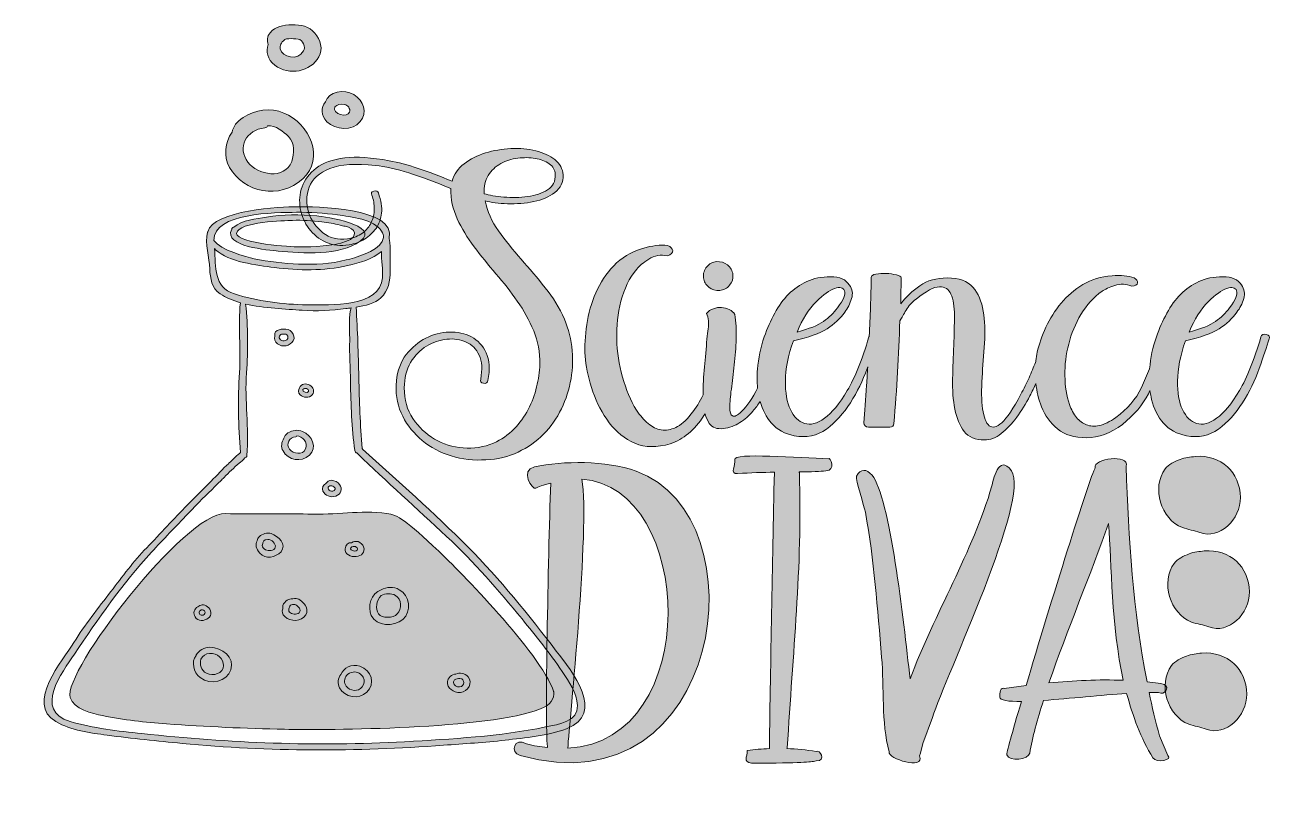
# Model space of a CAD drawing. Header units: inches. Extents: x 13 to 594, y -527 to -160.
import ezdxf

# ---------------------------------------------------------------- set-up
doc = ezdxf.new("R2010")
doc.units = ezdxf.units.IN
doc.header["$MEASUREMENT"] = 0
doc.layers.add('Layer 1', color=7, linetype='Continuous')

# ---------------------------------------------------------------- blocks, each defined once
blk = doc.blocks.new('block 4')
at = {"layer": 'Layer 1', "true_color": 0x38b449}
h = blk.add_hatch(color=95, dxfattribs=at)
h.dxf.hatch_style = 2
edge = h.paths.add_edge_path()
edge.add_spline(control_points=[(130.86, -265.09), (141.99, -266.25), (159.76, -267.4), (169.1, -260.48), (179.2, -253.01), (152.37, -249.04), (148.87, -248.7), (141.11, -247.96), (133.06, -248.06), (125.37, -249.27), (120.52, -250.03), (113.95, -250.67), (110.15, -253.92), (109.84, -253.96), (109.53, -254.13), (109.32, -254.48), (109.25, -254.6), (109.23, -254.71), (109.17, -254.83), (109.17, -254.83), (109.16, -254.83), (109.15, -254.84), (109.13, -254.86), (109.14, -254.9), (109.12, -254.93), (105.01, -263.11), (126.51, -264.64), (130.86, -265.09)], knot_values=[0, 0, 0, 0, 1, 1, 1, 2, 2, 2, 3, 3, 3, 4, 4, 4, 5, 5, 5, 6, 6, 6, 7, 7, 7, 8, 8, 8, 9, 9, 9, 9], degree=3, periodic=1)
edge = h.paths.add_edge_path()
edge.add_spline(control_points=[(137.5, -250.81), (142.05, -250.58), (146.69, -251.03), (151.2, -251.47), (154.11, -251.75), (156.95, -252.33), (159.78, -252.99), (160.53, -253.18), (161.28, -253.37), (162.03, -253.56), (166.95, -254.25), (168.5, -258.59), (162.68, -260.55), (155.77, -263), (147.82, -263.09), (140.52, -263.17), (137.25, -263.21), (112.06, -261.71), (111.31, -256.84), (112.68, -251.24), (133.83, -250.99), (137.5, -250.81)], knot_values=[0, 0, 0, 0, 1, 1, 1, 2, 2, 2, 3, 3, 3, 4, 4, 4, 5, 5, 5, 6, 6, 6, 7, 7, 7, 7], degree=3, periodic=1)
at = {"layer": 'Layer 1', "lineweight": 0}
for points, knots in [([(130.86, -265.09), (141.99, -266.25), (159.76, -267.4), (169.1, -260.48), (179.2, -253.01), (152.37, -249.04), (148.87, -248.7), (141.11, -247.96), (133.06, -248.06), (125.37, -249.27), (120.52, -250.03), (113.95, -250.67), (110.15, -253.92), (109.84, -253.96), (109.53, -254.13), (109.32, -254.48), (109.25, -254.6), (109.23, -254.71), (109.17, -254.83), (109.17, -254.83), (109.16, -254.83), (109.15, -254.84), (109.13, -254.86), (109.14, -254.9), (109.12, -254.93), (105.01, -263.11), (126.51, -264.64), (130.86, -265.09)], [0, 0, 0, 0, 1, 1, 1, 2, 2, 2, 3, 3, 3, 4, 4, 4, 5, 5, 5, 6, 6, 6, 7, 7, 7, 8, 8, 8, 9, 9, 9, 9]), ([(137.5, -250.81), (142.05, -250.58), (146.69, -251.03), (151.2, -251.47), (154.11, -251.75), (156.95, -252.33), (159.78, -252.99), (160.53, -253.18), (161.28, -253.37), (162.03, -253.56), (166.95, -254.25), (168.5, -258.59), (162.68, -260.55), (155.77, -263), (147.82, -263.09), (140.52, -263.17), (137.25, -263.21), (112.06, -261.71), (111.31, -256.84), (112.68, -251.24), (133.83, -250.99), (137.5, -250.81)], [0, 0, 0, 0, 1, 1, 1, 2, 2, 2, 3, 3, 3, 4, 4, 4, 5, 5, 5, 6, 6, 6, 7, 7, 7, 7])]:
    blk.add_open_spline(points, degree=3, knots=knots, dxfattribs=at)
blk = doc.blocks.new('block 5')
at = {"layer": 'Layer 1', "lineweight": 0}
for points, knots in [([(127.62, -397.04), (125.72, -396.36), (123.47, -397.24), (122.05, -398.34), (121.35, -398.88), (121.09, -399.59), (121.08, -400.33), (120.02, -402.02), (120.53, -404.27), (122.18, -406.11), (124.94, -409.18), (129.7, -408.23), (132.14, -405.46), (135.01, -402.19), (130.81, -398.18), (127.62, -397.04)], [0, 0, 0, 0, 1, 1, 1, 2, 2, 2, 3, 3, 3, 4, 4, 4, 5, 5, 5, 5]), ([(129.47, -403.35), (129.07, -405.1), (126.22, -405.27), (124.91, -404.59), (124.06, -404.15), (123.49, -403.39), (123.29, -402.59), (123.34, -402.52), (123.42, -402.47), (123.44, -402.39), (123.75, -400.86), (123.91, -399.68), (126.03, -399.72), (127.75, -399.75), (129.84, -401.72), (129.47, -403.35)], [0, 0, 0, 0, 1, 1, 1, 2, 2, 2, 3, 3, 3, 4, 4, 4, 5, 5, 5, 5]), ([(170.71, -403.25), (170.37, -402.29), (169.23, -401.03), (168.12, -400.76), (166.88, -400.46), (165.98, -400.74), (165.06, -401.26), (163.47, -401.11), (162.26, -402.28), (162.03, -404.06), (161.69, -406.71), (164.78, -407.94), (167.21, -407.78), (169.75, -407.61), (171.53, -405.5), (170.71, -403.25)], [0, 0, 0, 0, 1, 1, 1, 2, 2, 2, 3, 3, 3, 4, 4, 4, 5, 5, 5, 5]), ([(167.25, -405.05), (166.52, -405.27), (165.52, -405.14), (164.94, -404.68), (164.12, -404.03), (165.05, -403.23), (165.83, -403.01), (166.53, -402.97), (167.21, -403.05), (167.65, -403.67), (168.03, -404.2), (168.01, -404.82), (167.25, -405.05)], [0, 0, 0, 0, 1, 1, 1, 2, 2, 2, 3, 3, 3, 4, 4, 4, 4]), ([(187.33, -423.21), (184.64, -421.7), (181.4, -421.93), (178.88, -423.26), (174.22, -424.78), (172.41, -431.24), (174.26, -435.25), (176.61, -440.38), (184.92, -440.61), (189, -437.07), (193.28, -433.35), (192.2, -425.93), (187.33, -423.21)], [0, 0, 0, 0, 1, 1, 1, 2, 2, 2, 3, 3, 3, 4, 4, 4, 4]), ([(97.87, -431.15), (96.31, -429.94), (94.38, -430.07), (93.3, -431.22), (91.49, -432.01), (91.04, -434.4), (92.02, -435.93), (93.34, -437.98), (96.38, -437.97), (98.2, -436.57), (100.04, -435.16), (99.56, -432.45), (97.87, -431.15)], [0, 0, 0, 0, 1, 1, 1, 2, 2, 2, 3, 3, 3, 4, 4, 4, 4]), ([(143.49, -430.43), (142.73, -429.31), (140.74, -427.4), (139.16, -427.37), (137.09, -427.34), (135.19, -427.51), (133.86, -429.15), (133.06, -430.14), (132.84, -431.1), (132.97, -432.09), (132.54, -433.41), (132.67, -434.6), (133.86, -435.76), (136.54, -438.35), (141.69, -438.21), (143.66, -435), (144.53, -433.58), (144.42, -431.78), (143.49, -430.43)], [0, 0, 0, 0, 1, 1, 1, 2, 2, 2, 3, 3, 3, 4, 4, 4, 5, 5, 5, 6, 6, 6, 6]), ([(140.9, -433.45), (140.35, -435.13), (137.77, -434.69), (136.58, -434.08), (135.6, -433.59), (135.71, -433.05), (135.86, -432.17), (135.95, -431.66), (136.15, -430.94), (136.51, -430.42), (137.14, -430.07), (137.89, -430.11), (138.66, -430.13), (139.25, -430.15), (139.99, -431.07), (140.37, -431.41), (141.06, -432.04), (141.17, -432.63), (140.9, -433.45)], [0, 0, 0, 0, 1, 1, 1, 2, 2, 2, 3, 3, 3, 4, 4, 4, 5, 5, 5, 6, 6, 6, 6]), ([(186.37, -434.56), (184.56, -436.54), (179.24, -436.73), (177.66, -434.47), (176.01, -432.11), (176.7, -428.2), (178.85, -425.91), (180.92, -424.9), (183.53, -424.75), (185.53, -425.86), (188.62, -427.59), (188.51, -432.2), (186.37, -434.56)], [0, 0, 0, 0, 1, 1, 1, 2, 2, 2, 3, 3, 3, 4, 4, 4, 4]), ([(96.33, -434.79), (95.78, -435.36), (94.89, -435.22), (94.32, -434.77), (93.87, -434.41), (93.91, -433.81), (94.13, -433.26), (94.68, -432.74), (95.14, -432.31), (96, -432.74), (96.81, -433.15), (96.91, -434.19), (96.33, -434.79)], [0, 0, 0, 0, 1, 1, 1, 2, 2, 2, 3, 3, 3, 4, 4, 4, 4]), ([(98.87, -450.09), (96.29, -450.04), (93.85, -451.66), (92.61, -453.62), (92.56, -453.71), (92.52, -453.8), (92.47, -453.89), (90.21, -457.01), (91.19, -461.72), (94.44, -464.26), (99.29, -468.05), (106.77, -466.09), (108.7, -460.59), (110.71, -454.85), (104.63, -450.2), (98.87, -450.09)], [0, 0, 0, 0, 1, 1, 1, 2, 2, 2, 3, 3, 3, 4, 4, 4, 5, 5, 5, 5]), ([(97.36, -462.24), (94.8, -460.94), (94.05, -458.09), (94.79, -455.65), (95.56, -454.2), (96.9, -453.05), (98.79, -452.98), (102.4, -452.84), (105.32, -455.41), (105.33, -458.64), (105.34, -462.34), (100.43, -463.79), (97.36, -462.24)], [0, 0, 0, 0, 1, 1, 1, 2, 2, 2, 3, 3, 3, 4, 4, 4, 4]), ([(168.89, -458.95), (165.06, -457.74), (161.33, -459.73), (160.02, -462.76), (158.73, -464.6), (158.34, -466.96), (159.48, -469.06), (161.88, -473.47), (168.43, -474.69), (172.23, -471), (176.26, -467.1), (174.49, -460.71), (168.89, -458.95)], [0, 0, 0, 0, 1, 1, 1, 2, 2, 2, 3, 3, 3, 4, 4, 4, 4]), ([(170.03, -468.51), (168.35, -471.15), (164.22, -470.46), (162.56, -468.25), (161.41, -466.71), (161.73, -464.74), (162.79, -463.2), (163.56, -462.47), (164.52, -461.92), (165.84, -461.64), (167.81, -461.24), (169.64, -462.68), (170.56, -464.11), (171.53, -465.62), (170.91, -467.12), (170.03, -468.51)], [0, 0, 0, 0, 1, 1, 1, 2, 2, 2, 3, 3, 3, 4, 4, 4, 5, 5, 5, 5]), ([(219.45, -463.91), (217.85, -462.16), (215.64, -461.85), (213.74, -462.6), (211.94, -462.54), (209.99, -464.62), (209.81, -466.1), (209.46, -469.17), (212.66, -471.42), (215.86, -471.2), (219.51, -470.95), (221.89, -466.55), (219.45, -463.91)], [0, 0, 0, 0, 1, 1, 1, 2, 2, 2, 3, 3, 3, 4, 4, 4, 4]), ([(215.53, -468.63), (214.18, -468.72), (212.67, -467.84), (212.63, -466.55), (212.61, -466.1), (212.83, -465.66), (213.14, -465.27), (213.95, -464.95), (214.77, -464.67), (215.67, -464.68), (218.21, -464.7), (217.92, -468.46), (215.53, -468.63)], [0, 0, 0, 0, 1, 1, 1, 2, 2, 2, 3, 3, 3, 4, 4, 4, 4])]:
    blk.add_open_spline(points, degree=3, knots=knots, dxfattribs=at)
blk = doc.blocks.new('block 3')
at = {"layer": 'Layer 1', "true_color": 0x38b449}
h = blk.add_hatch(color=95, dxfattribs=at)
h.dxf.hatch_style = 2
edge = h.paths.add_edge_path()
edge.add_spline(control_points=[(260.66, -451.84), (247.68, -434.96), (234.52, -418.43), (219.31, -403.18), (203.63, -387.45), (186.75, -372.51), (170.26, -357.55), (170.17, -357.47), (170.1, -357.41), (170.01, -357.37), (169.07, -346.28), (168.73, -335.14), (168.46, -324.02), (168.17, -313.13), (167.94, -302.2), (167.2, -291.31), (171.43, -290.66), (176, -289.57), (178.7, -287), (182.41, -283.46), (183.18, -279.11), (183.04, -274.31), (182.91, -269.38), (183.51, -264.11), (182.66, -259.21), (186.14, -244.64), (147.67, -244.48), (139.42, -244.39), (132.78, -244.31), (100.18, -246.11), (98.04, -256.08), (97.97, -256.16), (97.88, -256.22), (97.86, -256.33), (96.58, -261.48), (98.56, -268.24), (98.87, -273.47), (99.14, -277.84), (99.71, -282.36), (103.73, -285.08), (106.41, -286.9), (109.65, -288.22), (113.16, -289.22), (112.08, -299.97), (113.52, -310.97), (112.75, -321.8), (111.86, -334.18), (112.31, -346.79), (113.21, -359.17), (113.21, -359.19), (113.18, -359.19), (113.18, -359.19), (112.19, -359.86), (108.86, -363.09), (108.59, -363.5), (107.72, -364.26), (106.95, -364.93), (106.7, -365.18), (103.94, -367.98), (101.21, -370.8), (98.49, -373.64), (95.14, -376.93), (91.76, -380.17), (88.5, -383.53), (82.07, -390.17), (75.86, -396.97), (69.45, -403.63), (63.35, -409.97), (58.04, -417.14), (52.75, -424.07), (46.83, -431.85), (40.54, -439.49), (35.5, -447.81), (30.34, -456.27), (12.59, -476.29), (27.06, -484.82), (34.1, -488.94), (42.92, -490.07), (51.04, -491.13), (62.67, -492.68), (74.31, -493.89), (85.98, -494.99), (126.84, -498.87), (167.09, -498.91), (208.04, -495.83), (217.6, -495.11), (227.2, -494.6), (236.72, -493.46), (246.04, -492.33), (256.68, -491.48), (265.41, -488.13), (283.88, -481.08), (267.93, -461.26), (260.66, -451.84)], knot_values=[0, 0, 0, 0, 1, 1, 1, 2, 2, 2, 3, 3, 3, 4, 4, 4, 5, 5, 5, 6, 6, 6, 7, 7, 7, 8, 8, 8, 9, 9, 9, 10, 10, 10, 11, 11, 11, 12, 12, 12, 13, 13, 13, 14, 14, 14, 15, 15, 15, 16, 16, 16, 17, 17, 17, 18, 18, 18, 19, 19, 19, 20, 20, 20, 21, 21, 21, 22, 22, 22, 23, 23, 23, 24, 24, 24, 25, 25, 25, 26, 26, 26, 27, 27, 27, 28, 28, 28, 29, 29, 29, 30, 30, 30, 31, 31, 31, 31], degree=3, periodic=1)
edge = h.paths.add_edge_path()
edge.add_spline(control_points=[(139.33, -247.03), (145.69, -246.95), (152.26, -247.4), (158.56, -248.24), (164.64, -249.05), (175.75, -250.3), (179.1, -255.8), (179.76, -256.86), (179.98, -257.84), (179.94, -258.78), (179.71, -259.41), (179.51, -260.07), (179.37, -260.72), (176.85, -265.5), (166.46, -268.3), (162.61, -269.28), (155.34, -271.14), (147.9, -271.49), (140.38, -271.22), (133.36, -270.96), (126.46, -270.04), (119.59, -268.67), (116.22, -267.99), (103.78, -264.7), (100.76, -260.15), (100.61, -247.19), (129.49, -247.13), (139.33, -247.03)], knot_values=[0, 0, 0, 0, 1, 1, 1, 2, 2, 2, 3, 3, 3, 4, 4, 4, 5, 5, 5, 6, 6, 6, 7, 7, 7, 8, 8, 8, 9, 9, 9, 9], degree=3, periodic=1)
edge = h.paths.add_edge_path()
edge.add_spline(control_points=[(110.37, -285.14), (100.56, -282.05), (101.75, -272.45), (101.1, -263.95), (101.28, -264.13), (101.44, -264.34), (101.64, -264.52), (107.67, -270.24), (120.97, -271.73), (129.04, -272.78), (140.63, -274.27), (151.92, -274.43), (163.31, -271.88), (168.93, -270.61), (175.05, -268.95), (178.99, -265.3), (179.01, -269.49), (179.78, -273.9), (179.51, -277.56), (178.47, -291.45), (155.28, -290.25), (144.25, -290.19), (133.23, -290.12), (120.79, -288.41), (110.37, -285.14)], knot_values=[0, 0, 0, 0, 1, 1, 1, 2, 2, 2, 3, 3, 3, 4, 4, 4, 5, 5, 5, 6, 6, 6, 7, 7, 7, 8, 8, 8, 8], degree=3, periodic=1)
edge = h.paths.add_edge_path()
edge.add_spline(control_points=[(255.66, -487.31), (234.25, -491.7), (211.73, -492.93), (189.86, -494.19), (148.73, -496.56), (108.19, -494.77), (67.24, -490.39), (55.97, -489.19), (44.56, -487.92), (33.72, -484.75), (16.44, -479.71), (30.01, -461.68), (35.7, -453.31), (46.74, -437), (58.04, -420.43), (71.67, -405.74), (77.28, -399.69), (82.97, -393.72), (88.7, -387.78), (89.54, -386.98), (90.32, -386.1), (91.07, -385.28), (91.56, -384.77), (92.01, -384.26), (92.51, -383.77), (96.31, -379.85), (100.29, -376.07), (104.18, -372.25), (104.41, -372), (104.95, -371.47), (105.6, -370.78), (107.87, -368.53), (110.17, -366.28), (112.58, -364.15), (113.32, -363.52), (114.58, -362.68), (115.23, -361.7), (115.75, -361.58), (116.17, -361.21), (116.22, -360.56), (117.28, -347.75), (115.12, -334.85), (116.02, -321.98), (116.76, -311.35), (116.89, -300.44), (115.57, -289.84), (124.3, -291.88), (134.33, -292.17), (142.05, -292.78), (148.75, -293.31), (155.75, -292.82), (162.39, -291.96), (163.17, -291.86), (164.05, -291.76), (164.95, -291.64), (163.71, -293.25), (164.25, -305.31), (164.21, -306.78), (164.07, -313.17), (164.43, -319.63), (164.57, -326.03), (164.79, -336.65), (165.06, -347.71), (166.59, -358.25), (166.68, -358.86), (167.09, -359.25), (167.63, -359.39), (167.63, -359.39), (167.63, -359.41), (167.63, -359.41), (167.7, -359.5), (167.76, -359.58), (167.85, -359.66), (181.44, -372.76), (195.57, -385.41), (209.41, -398.32), (222.37, -410.42), (233.48, -423.41), (244.64, -436.88), (251.23, -444.81), (257.58, -452.92), (263.36, -461.36), (266.71, -466.22), (270.2, -471.37), (270.56, -477.23), (270.99, -484.73), (261.87, -486.04), (255.66, -487.31)], knot_values=[0, 0, 0, 0, 1, 1, 1, 2, 2, 2, 3, 3, 3, 4, 4, 4, 5, 5, 5, 6, 6, 6, 7, 7, 7, 8, 8, 8, 9, 9, 9, 10, 10, 10, 11, 11, 11, 12, 12, 12, 13, 13, 13, 14, 14, 14, 15, 15, 15, 16, 16, 16, 17, 17, 17, 18, 18, 18, 19, 19, 19, 20, 20, 20, 21, 21, 21, 22, 22, 22, 23, 23, 23, 24, 24, 24, 25, 25, 25, 26, 26, 26, 27, 27, 27, 28, 28, 28, 29, 29, 29, 29], degree=3, periodic=1)
h = blk.add_hatch(color=95, dxfattribs=at)
h.dxf.hatch_style = 2
edge = h.paths.add_edge_path()
edge.add_spline(control_points=[(137.17, -302.95), (136.17, -301.74), (134.88, -301.58), (133.29, -301.57), (131.85, -301.57), (130.51, -301.8), (129.62, -302.89), (129.1, -303.52), (129.1, -304.23), (129.31, -304.9), (128.85, -306.03), (129.15, -307.4), (130.43, -308.38), (132.86, -310.24), (136.46, -309.45), (137.87, -306.98), (138.62, -305.68), (138.09, -304.06), (137.17, -302.95)], knot_values=[0, 0, 0, 0, 1, 1, 1, 2, 2, 2, 3, 3, 3, 4, 4, 4, 5, 5, 5, 6, 6, 6, 6], degree=3, periodic=1)
edge = h.paths.add_edge_path()
edge.add_spline(control_points=[(135.28, -305.96), (134.25, -307.79), (131.67, -306.97), (131.33, -305.64), (131.33, -305.34), (131.36, -305.07), (131.42, -304.82), (131.54, -304.56), (131.76, -304.3), (132.1, -304.05), (132.3, -303.97), (132.51, -303.91), (132.82, -303.9), (133.32, -303.89), (133.88, -303.89), (134.38, -303.97), (135.2, -304.09), (135.62, -305.36), (135.28, -305.96)], knot_values=[0, 0, 0, 0, 1, 1, 1, 2, 2, 2, 3, 3, 3, 4, 4, 4, 5, 5, 5, 6, 6, 6, 6], degree=3, periodic=1)
h = blk.add_hatch(color=95, dxfattribs=at)
h.dxf.hatch_style = 2
edge = h.paths.add_edge_path()
edge.add_spline(control_points=[(145.63, -327.69), (143.98, -326.65), (141.34, -327.14), (140.84, -328.93), (140.05, -329.84), (140.07, -331.19), (141.09, -332.25), (142.46, -333.7), (145.43, -333.85), (146.71, -332.24), (147.95, -330.68), (147.28, -328.73), (145.63, -327.69)], knot_values=[0, 0, 0, 0, 1, 1, 1, 2, 2, 2, 3, 3, 3, 4, 4, 4, 4], degree=3, periodic=1)
edge = h.paths.add_edge_path()
edge.add_spline(control_points=[(144.9, -330.63), (144.62, -331.69), (141.92, -330.97), (142.39, -329.74), (142.86, -329.38), (143.28, -329.16), (144.02, -329.33), (144.68, -329.49), (145.06, -330.04), (144.9, -330.63)], knot_values=[0, 0, 0, 0, 1, 1, 1, 2, 2, 2, 3, 3, 3, 3], degree=3, periodic=1)
h = blk.add_hatch(color=95, dxfattribs=at)
h.dxf.hatch_style = 2
edge = h.paths.add_edge_path()
edge.add_spline(control_points=[(142.25, -349.29), (139.95, -348.34), (137.41, -348.76), (135.38, -350.05), (134.27, -350.76), (133.74, -351.58), (133.51, -352.5), (132.32, -354.24), (132.03, -356.6), (133.08, -358.46), (135.48, -362.7), (141.58, -364), (145.43, -360.41), (149.2, -356.9), (146.64, -351.11), (142.25, -349.29)], knot_values=[0, 0, 0, 0, 1, 1, 1, 2, 2, 2, 3, 3, 3, 4, 4, 4, 5, 5, 5, 5], degree=3, periodic=1)
edge = h.paths.add_edge_path()
edge.add_spline(control_points=[(143.57, -357.48), (142.44, -360.63), (137.76, -359.75), (136.18, -357.6), (134.34, -355.09), (135.86, -352.13), (139.06, -351.8), (139.33, -351.77), (139.44, -351.62), (139.49, -351.44), (140.88, -351.33), (142.18, -352.44), (143.02, -353.26), (144.13, -354.36), (144.04, -356.18), (143.57, -357.48)], knot_values=[0, 0, 0, 0, 1, 1, 1, 2, 2, 2, 3, 3, 3, 4, 4, 4, 5, 5, 5, 5], degree=3, periodic=1)
h = blk.add_hatch(color=95, dxfattribs=at)
h.dxf.hatch_style = 2
edge = h.paths.add_edge_path()
edge.add_spline(control_points=[(159.45, -374.04), (158.81, -373.1), (157.1, -372.17), (155.87, -372.13), (154.51, -372.09), (153.79, -372.7), (153.07, -373.63), (151.8, -374.39), (151.03, -375.57), (151.73, -377.17), (152.66, -379.27), (155.37, -380.34), (157.67, -379.54), (160.34, -378.61), (160.87, -376.16), (159.45, -374.04)], knot_values=[0, 0, 0, 0, 1, 1, 1, 2, 2, 2, 3, 3, 3, 4, 4, 4, 5, 5, 5, 5], degree=3, periodic=1)
edge = h.paths.add_edge_path()
edge.add_spline(control_points=[(156.29, -377.2), (155.5, -377.45), (154.62, -376.84), (154.24, -376.27), (153.82, -375.64), (154.29, -375.07), (154.87, -374.65), (155.53, -374.6), (156.08, -374.73), (156.84, -375.19), (158, -375.88), (157.22, -376.9), (156.29, -377.2)], knot_values=[0, 0, 0, 0, 1, 1, 1, 2, 2, 2, 3, 3, 3, 4, 4, 4, 4], degree=3, periodic=1)
h = blk.add_hatch(color=95, dxfattribs=at)
h.dxf.hatch_style = 2
edge = h.paths.add_edge_path()
edge.add_spline(control_points=[(259.42, -470.86), (259.42, -470.78), (259.4, -470.68), (259.4, -470.57), (259.4, -470.55), (259.38, -470.55), (259.38, -470.53), (253.01, -452.56), (215.04, -413.99), (205.76, -405.24), (190.52, -390.87), (186.55, -388.23), (181.58, -387.62), (168.89, -386.01), (157.55, -388.43), (144.74, -387.94), (132.43, -387.47), (118.69, -388.09), (106.22, -387.68), (87.34, -387.06), (30.23, -461.59), (33.72, -473.52), (35.3, -478.91), (44.09, -481.06), (48.88, -482.02), (58.65, -484), (68.79, -485.16), (78.76, -485.86), (97.05, -487.17), (115.45, -488.02), (133.75, -488.39), (153.61, -488.82), (229.39, -488.44), (253.24, -478.87), (258.12, -476.91), (259.74, -474.13), (259.42, -470.86)], knot_values=[0, 0, 0, 0, 1, 1, 1, 2, 2, 2, 3, 3, 3, 4, 4, 4, 5, 5, 5, 6, 6, 6, 7, 7, 7, 8, 8, 8, 9, 9, 9, 10, 10, 10, 11, 11, 11, 12, 12, 12, 12], degree=3, periodic=1)
at = {"layer": 'Layer 1', "lineweight": 0}
for points, knots in [([(260.66, -451.84), (247.68, -434.96), (234.52, -418.43), (219.31, -403.18), (203.63, -387.45), (186.75, -372.51), (170.26, -357.55), (170.17, -357.47), (170.1, -357.41), (170.01, -357.37), (169.07, -346.28), (168.73, -335.14), (168.46, -324.02), (168.17, -313.13), (167.94, -302.2), (167.2, -291.31), (171.43, -290.66), (176, -289.57), (178.7, -287), (182.41, -283.46), (183.18, -279.11), (183.04, -274.31), (182.91, -269.38), (183.51, -264.11), (182.66, -259.21), (186.14, -244.64), (147.67, -244.48), (139.42, -244.39), (132.78, -244.31), (100.18, -246.11), (98.04, -256.08), (97.97, -256.16), (97.88, -256.22), (97.86, -256.33), (96.58, -261.48), (98.56, -268.24), (98.87, -273.47), (99.14, -277.84), (99.71, -282.36), (103.73, -285.08), (106.41, -286.9), (109.65, -288.22), (113.16, -289.22), (112.08, -299.97), (113.52, -310.97), (112.75, -321.8), (111.86, -334.18), (112.31, -346.79), (113.21, -359.17), (113.21, -359.19), (113.18, -359.19), (113.18, -359.19), (112.19, -359.86), (108.86, -363.09), (108.59, -363.5), (107.72, -364.26), (106.95, -364.93), (106.7, -365.18), (103.94, -367.98), (101.21, -370.8), (98.49, -373.64), (95.14, -376.93), (91.76, -380.17), (88.5, -383.53), (82.07, -390.17), (75.86, -396.97), (69.45, -403.63), (63.35, -409.97), (58.04, -417.14), (52.75, -424.07), (46.83, -431.85), (40.54, -439.49), (35.5, -447.81), (30.34, -456.27), (12.59, -476.29), (27.06, -484.82), (34.1, -488.94), (42.92, -490.07), (51.04, -491.13), (62.67, -492.68), (74.31, -493.89), (85.98, -494.99), (126.84, -498.87), (167.09, -498.91), (208.04, -495.83), (217.6, -495.11), (227.2, -494.6), (236.72, -493.46), (246.04, -492.33), (256.68, -491.48), (265.41, -488.13), (283.88, -481.08), (267.93, -461.26), (260.66, -451.84)], [0, 0, 0, 0, 1, 1, 1, 2, 2, 2, 3, 3, 3, 4, 4, 4, 5, 5, 5, 6, 6, 6, 7, 7, 7, 8, 8, 8, 9, 9, 9, 10, 10, 10, 11, 11, 11, 12, 12, 12, 13, 13, 13, 14, 14, 14, 15, 15, 15, 16, 16, 16, 17, 17, 17, 18, 18, 18, 19, 19, 19, 20, 20, 20, 21, 21, 21, 22, 22, 22, 23, 23, 23, 24, 24, 24, 25, 25, 25, 26, 26, 26, 27, 27, 27, 28, 28, 28, 29, 29, 29, 30, 30, 30, 31, 31, 31, 31]), ([(139.33, -247.03), (145.69, -246.95), (152.26, -247.4), (158.56, -248.24), (164.64, -249.05), (175.75, -250.3), (179.1, -255.8), (179.76, -256.86), (179.98, -257.84), (179.94, -258.78), (179.71, -259.41), (179.51, -260.07), (179.37, -260.72), (176.85, -265.5), (166.46, -268.3), (162.61, -269.28), (155.34, -271.14), (147.9, -271.49), (140.38, -271.22), (133.36, -270.96), (126.46, -270.04), (119.59, -268.67), (116.22, -267.99), (103.78, -264.7), (100.76, -260.15), (100.61, -247.19), (129.49, -247.13), (139.33, -247.03)], [0, 0, 0, 0, 1, 1, 1, 2, 2, 2, 3, 3, 3, 4, 4, 4, 5, 5, 5, 6, 6, 6, 7, 7, 7, 8, 8, 8, 9, 9, 9, 9]), ([(110.37, -285.14), (100.56, -282.05), (101.75, -272.45), (101.1, -263.95), (101.28, -264.13), (101.44, -264.34), (101.64, -264.52), (107.67, -270.24), (120.97, -271.73), (129.04, -272.78), (140.63, -274.27), (151.92, -274.43), (163.31, -271.88), (168.93, -270.61), (175.05, -268.95), (178.99, -265.3), (179.01, -269.49), (179.78, -273.9), (179.51, -277.56), (178.47, -291.45), (155.28, -290.25), (144.25, -290.19), (133.23, -290.12), (120.79, -288.41), (110.37, -285.14)], [0, 0, 0, 0, 1, 1, 1, 2, 2, 2, 3, 3, 3, 4, 4, 4, 5, 5, 5, 6, 6, 6, 7, 7, 7, 8, 8, 8, 8]), ([(255.66, -487.31), (234.25, -491.7), (211.73, -492.93), (189.86, -494.19), (148.73, -496.56), (108.19, -494.77), (67.24, -490.39), (55.97, -489.19), (44.56, -487.92), (33.72, -484.75), (16.44, -479.71), (30.01, -461.68), (35.7, -453.31), (46.74, -437), (58.04, -420.43), (71.67, -405.74), (77.28, -399.69), (82.97, -393.72), (88.7, -387.78), (89.54, -386.98), (90.32, -386.1), (91.07, -385.28), (91.56, -384.77), (92.01, -384.26), (92.51, -383.77), (96.31, -379.85), (100.29, -376.07), (104.18, -372.25), (104.41, -372), (104.95, -371.47), (105.6, -370.78), (107.87, -368.53), (110.17, -366.28), (112.58, -364.15), (113.32, -363.52), (114.58, -362.68), (115.23, -361.7), (115.75, -361.58), (116.17, -361.21), (116.22, -360.56), (117.28, -347.75), (115.12, -334.85), (116.02, -321.98), (116.76, -311.35), (116.89, -300.44), (115.57, -289.84), (124.3, -291.88), (134.33, -292.17), (142.05, -292.78), (148.75, -293.31), (155.75, -292.82), (162.39, -291.96), (163.17, -291.86), (164.05, -291.76), (164.95, -291.64), (163.71, -293.25), (164.25, -305.31), (164.21, -306.78), (164.07, -313.17), (164.43, -319.63), (164.57, -326.03), (164.79, -336.65), (165.06, -347.71), (166.59, -358.25), (166.68, -358.86), (167.09, -359.25), (167.63, -359.39), (167.63, -359.39), (167.63, -359.41), (167.63, -359.41), (167.7, -359.5), (167.76, -359.58), (167.85, -359.66), (181.44, -372.76), (195.57, -385.41), (209.41, -398.32), (222.37, -410.42), (233.48, -423.41), (244.64, -436.88), (251.23, -444.81), (257.58, -452.92), (263.36, -461.36), (266.71, -466.22), (270.2, -471.37), (270.56, -477.23), (270.99, -484.73), (261.87, -486.04), (255.66, -487.31)], [0, 0, 0, 0, 1, 1, 1, 2, 2, 2, 3, 3, 3, 4, 4, 4, 5, 5, 5, 6, 6, 6, 7, 7, 7, 8, 8, 8, 9, 9, 9, 10, 10, 10, 11, 11, 11, 12, 12, 12, 13, 13, 13, 14, 14, 14, 15, 15, 15, 16, 16, 16, 17, 17, 17, 18, 18, 18, 19, 19, 19, 20, 20, 20, 21, 21, 21, 22, 22, 22, 23, 23, 23, 24, 24, 24, 25, 25, 25, 26, 26, 26, 27, 27, 27, 28, 28, 28, 29, 29, 29, 29]), ([(137.17, -302.95), (136.17, -301.74), (134.88, -301.58), (133.29, -301.57), (131.85, -301.57), (130.51, -301.8), (129.62, -302.89), (129.1, -303.52), (129.1, -304.23), (129.31, -304.9), (128.85, -306.03), (129.15, -307.4), (130.43, -308.38), (132.86, -310.24), (136.46, -309.45), (137.87, -306.98), (138.62, -305.68), (138.09, -304.06), (137.17, -302.95)], [0, 0, 0, 0, 1, 1, 1, 2, 2, 2, 3, 3, 3, 4, 4, 4, 5, 5, 5, 6, 6, 6, 6]), ([(135.28, -305.96), (134.25, -307.79), (131.67, -306.97), (131.33, -305.64), (131.33, -305.34), (131.36, -305.07), (131.42, -304.82), (131.54, -304.56), (131.76, -304.3), (132.1, -304.05), (132.3, -303.97), (132.51, -303.91), (132.82, -303.9), (133.32, -303.89), (133.88, -303.89), (134.38, -303.97), (135.2, -304.09), (135.62, -305.36), (135.28, -305.96)], [0, 0, 0, 0, 1, 1, 1, 2, 2, 2, 3, 3, 3, 4, 4, 4, 5, 5, 5, 6, 6, 6, 6]), ([(145.63, -327.69), (143.98, -326.65), (141.34, -327.14), (140.84, -328.93), (140.05, -329.84), (140.07, -331.19), (141.09, -332.25), (142.46, -333.7), (145.43, -333.85), (146.71, -332.24), (147.95, -330.68), (147.28, -328.73), (145.63, -327.69)], [0, 0, 0, 0, 1, 1, 1, 2, 2, 2, 3, 3, 3, 4, 4, 4, 4]), ([(144.9, -330.63), (144.62, -331.69), (141.92, -330.97), (142.39, -329.74), (142.86, -329.38), (143.28, -329.16), (144.02, -329.33), (144.68, -329.49), (145.06, -330.04), (144.9, -330.63)], [0, 0, 0, 0, 1, 1, 1, 2, 2, 2, 3, 3, 3, 3]), ([(142.25, -349.29), (139.95, -348.34), (137.41, -348.76), (135.38, -350.05), (134.27, -350.76), (133.74, -351.58), (133.51, -352.5), (132.32, -354.24), (132.03, -356.6), (133.08, -358.46), (135.48, -362.7), (141.58, -364), (145.43, -360.41), (149.2, -356.9), (146.64, -351.11), (142.25, -349.29)], [0, 0, 0, 0, 1, 1, 1, 2, 2, 2, 3, 3, 3, 4, 4, 4, 5, 5, 5, 5]), ([(143.57, -357.48), (142.44, -360.63), (137.76, -359.75), (136.18, -357.6), (134.34, -355.09), (135.86, -352.13), (139.06, -351.8), (139.33, -351.77), (139.44, -351.62), (139.49, -351.44), (140.88, -351.33), (142.18, -352.44), (143.02, -353.26), (144.13, -354.36), (144.04, -356.18), (143.57, -357.48)], [0, 0, 0, 0, 1, 1, 1, 2, 2, 2, 3, 3, 3, 4, 4, 4, 5, 5, 5, 5]), ([(159.45, -374.04), (158.81, -373.1), (157.1, -372.17), (155.87, -372.13), (154.51, -372.09), (153.79, -372.7), (153.07, -373.63), (151.8, -374.39), (151.03, -375.57), (151.73, -377.17), (152.66, -379.27), (155.37, -380.34), (157.67, -379.54), (160.34, -378.61), (160.87, -376.16), (159.45, -374.04)], [0, 0, 0, 0, 1, 1, 1, 2, 2, 2, 3, 3, 3, 4, 4, 4, 5, 5, 5, 5]), ([(156.29, -377.2), (155.5, -377.45), (154.62, -376.84), (154.24, -376.27), (153.82, -375.64), (154.29, -375.07), (154.87, -374.65), (155.53, -374.6), (156.08, -374.73), (156.84, -375.19), (158, -375.88), (157.22, -376.9), (156.29, -377.2)], [0, 0, 0, 0, 1, 1, 1, 2, 2, 2, 3, 3, 3, 4, 4, 4, 4]), ([(259.42, -470.86), (259.42, -470.78), (259.4, -470.68), (259.4, -470.57), (259.4, -470.55), (259.38, -470.55), (259.38, -470.53), (253.01, -452.56), (215.04, -413.99), (205.76, -405.24), (190.52, -390.87), (186.55, -388.23), (181.58, -387.62), (168.89, -386.01), (157.55, -388.43), (144.74, -387.94), (132.43, -387.47), (118.69, -388.09), (106.22, -387.68), (87.34, -387.06), (30.23, -461.59), (33.72, -473.52), (35.3, -478.91), (44.09, -481.06), (48.88, -482.02), (58.65, -484), (68.79, -485.16), (78.76, -485.86), (97.05, -487.17), (115.45, -488.02), (133.75, -488.39), (153.61, -488.82), (229.39, -488.44), (253.24, -478.87), (258.12, -476.91), (259.74, -474.13), (259.42, -470.86)], [0, 0, 0, 0, 1, 1, 1, 2, 2, 2, 3, 3, 3, 4, 4, 4, 5, 5, 5, 6, 6, 6, 7, 7, 7, 8, 8, 8, 9, 9, 9, 10, 10, 10, 11, 11, 11, 12, 12, 12, 12])]:
    blk.add_open_spline(points, degree=3, knots=knots, dxfattribs=at)
at = {"layer": 'Layer 1'}
for name in ['block 4', 'block 5']:
    blk.add_blockref(name, (0, 0), dxfattribs=at)
blk = doc.blocks.new('block 6')
at = {"layer": 'Layer 1', "true_color": 0x2e3092}
h = blk.add_hatch(color=177, dxfattribs=at)
h.dxf.hatch_style = 2
edge = h.paths.add_edge_path()
edge.add_spline(control_points=[(264.43, -296.89), (262.16, -291.64), (259.19, -286.77), (255.51, -282.26), (251.83, -277.76), (248.08, -273.32), (244.26, -268.95), (240.43, -264.58), (236.93, -260.17), (233.74, -255.73), (230.56, -251.29), (228.47, -246.59), (227.48, -241.61), (230.17, -242.42), (233.64, -242.89), (237.88, -243.02), (242.13, -243.16), (246.2, -242.82), (250.09, -242.01), (253.99, -241.2), (257.28, -239.79), (259.97, -237.78), (262.66, -235.76), (263.93, -233), (263.79, -229.5), (263.65, -226.68), (262.37, -224.33), (259.97, -222.44), (257.56, -220.56), (254.59, -219.18), (251.05, -218.31), (247.51, -217.43), (243.65, -217.1), (239.48, -217.3), (235.3, -217.5), (231.33, -218.17), (227.59, -219.32), (223.83, -220.46), (220.5, -222.14), (217.61, -224.36), (214.7, -226.58), (212.83, -229.3), (211.98, -232.53), (200.65, -227.69), (190.88, -224.49), (182.67, -222.95), (174.46, -221.4), (167.53, -220.96), (161.87, -221.64), (156.21, -222.31), (151.78, -223.89), (148.6, -226.38), (145.41, -228.87), (143.22, -231.76), (142.01, -235.05), (140.81, -238.35), (140.53, -241.74), (141.16, -245.24), (141.8, -248.74), (143.15, -251.87), (145.2, -254.62), (147.25, -257.38), (149.87, -259.5), (153.05, -260.98), (156.24, -262.46), (159.88, -262.86), (163.99, -262.19), (166.54, -261.78), (168.91, -260.91), (171.1, -259.57), (173.3, -258.22), (175.1, -256.54), (176.52, -254.52), (177.93, -252.5), (178.78, -250.12), (179.06, -247.36), (179.35, -244.6), (178.85, -241.48), (177.58, -237.98), (177.29, -237.17), (176.59, -236.9), (175.45, -237.17), (174.32, -237.44), (174.04, -238.05), (174.61, -238.99), (175.31, -241.14), (175.67, -243.32), (175.67, -245.54), (175.67, -247.76), (175.21, -249.85), (174.29, -251.8), (173.37, -253.75), (171.99, -255.4), (170.15, -256.74), (168.31, -258.09), (165.97, -258.96), (163.14, -259.36), (158.75, -260.04), (154.93, -259.1), (151.67, -256.54), (148.42, -253.98), (146.19, -250.79), (144.99, -246.95), (143.78, -243.12), (143.89, -239.26), (145.3, -235.35), (146.72, -231.46), (149.94, -228.53), (154.96, -226.58), (159.99, -224.63), (167.07, -224.16), (176.2, -225.17), (185.33, -226.18), (197.04, -229.77), (211.34, -235.96), (211.34, -240.94), (212.37, -245.64), (214.42, -250.08), (216.47, -254.52), (219.09, -258.86), (222.28, -263.1), (225.46, -267.33), (228.86, -271.54), (232.47, -275.7), (236.08, -279.88), (239.4, -284.15), (242.45, -288.52), (245.49, -292.89), (248.04, -297.49), (250.09, -302.34), (252.15, -307.18), (253.1, -312.42), (252.96, -318.07), (252.82, -321.44), (252.32, -324.93), (251.48, -328.56), (250.62, -332.2), (249.32, -335.69), (247.55, -339.06), (245.77, -342.42), (243.55, -345.48), (240.86, -348.24), (238.17, -350.99), (234.98, -353.18), (231.3, -354.79), (226.77, -356.67), (222.06, -357.42), (217.18, -357.01), (212.3, -356.61), (207.84, -355.23), (203.8, -352.88), (199.77, -350.52), (196.4, -347.33), (193.72, -343.29), (191.03, -339.26), (189.68, -334.48), (189.68, -328.97), (189.68, -324.4), (190.67, -320.46), (192.66, -317.17), (194.64, -313.87), (197.11, -311.31), (200.09, -309.5), (203.06, -307.68), (206.21, -306.61), (209.54, -306.27), (212.86, -305.94), (215.87, -306.37), (218.56, -307.58), (221.25, -308.79), (223.27, -310.84), (224.61, -313.74), (225.96, -316.63), (226.21, -320.36), (225.36, -324.93), (225.07, -326.01), (225.5, -326.65), (226.63, -326.85), (227.76, -327.05), (228.47, -326.62), (228.75, -325.54), (229.74, -320.29), (229.46, -315.99), (227.9, -312.63), (226.34, -309.27), (224.05, -306.78), (221, -305.16), (217.96, -303.55), (214.53, -302.81), (210.71, -302.94), (206.88, -303.08), (203.24, -304.02), (199.77, -305.77), (196.3, -307.52), (193.26, -310.07), (190.64, -313.43), (188.02, -316.8), (186.5, -320.9), (186.07, -325.74), (185.5, -331.12), (186.21, -336.06), (188.2, -340.57), (190.18, -345.07), (193.01, -349.01), (196.69, -352.37), (200.37, -355.73), (204.72, -358.32), (209.75, -360.14), (214.77, -361.95), (220.12, -362.79), (225.78, -362.66), (231.3, -362.66), (236.4, -361.68), (241.07, -359.73), (245.74, -357.78), (249.84, -355.16), (253.38, -351.87), (256.92, -348.57), (259.86, -344.74), (262.2, -340.37), (264.53, -335.99), (266.2, -331.39), (267.19, -326.55), (268.18, -321.7), (268.46, -316.73), (268.04, -311.62), (267.61, -306.51), (266.41, -301.6), (264.43, -296.89)], knot_values=[0, 0, 0, 0, 1, 1, 1, 2, 2, 2, 3, 3, 3, 4, 4, 4, 5, 5, 5, 6, 6, 6, 7, 7, 7, 8, 8, 8, 9, 9, 9, 10, 10, 10, 11, 11, 11, 12, 12, 12, 13, 13, 13, 14, 14, 14, 15, 15, 15, 16, 16, 16, 17, 17, 17, 18, 18, 18, 19, 19, 19, 20, 20, 20, 21, 21, 21, 22, 22, 22, 23, 23, 23, 24, 24, 24, 25, 25, 25, 26, 26, 26, 27, 27, 27, 28, 28, 28, 29, 29, 29, 30, 30, 30, 31, 31, 31, 32, 32, 32, 33, 33, 33, 34, 34, 34, 35, 35, 35, 36, 36, 36, 37, 37, 37, 38, 38, 38, 39, 39, 39, 40, 40, 40, 41, 41, 41, 42, 42, 42, 43, 43, 43, 44, 44, 44, 45, 45, 45, 46, 46, 46, 47, 47, 47, 48, 48, 48, 49, 49, 49, 50, 50, 50, 51, 51, 51, 52, 52, 52, 53, 53, 53, 54, 54, 54, 55, 55, 55, 56, 56, 56, 57, 57, 57, 58, 58, 58, 59, 59, 59, 60, 60, 60, 61, 61, 61, 62, 62, 62, 63, 63, 63, 64, 64, 64, 65, 65, 65, 66, 66, 66, 67, 67, 67, 68, 68, 68, 69, 69, 69, 70, 70, 70, 71, 71, 71, 72, 72, 72, 73, 73, 73, 74, 74, 74, 75, 75, 75, 76, 76, 76, 76], degree=3, periodic=1)
edge = h.paths.add_edge_path()
edge.add_spline(control_points=[(228.86, -229.81), (230.35, -227.45), (232.29, -225.6), (234.7, -224.26), (237.1, -222.92), (239.76, -222.07), (242.66, -221.74), (245.56, -221.4), (248.29, -221.43), (250.84, -221.84), (253.38, -222.24), (255.54, -223.08), (257.31, -224.36), (259.08, -225.64), (260.04, -227.28), (260.18, -229.3), (260.32, -232.53), (259.12, -234.95), (256.57, -236.57), (254.02, -238.18), (250.94, -239.22), (247.33, -239.69), (243.72, -240.17), (240.01, -240.23), (236.19, -239.89), (232.36, -239.56), (229.32, -239.06), (227.05, -238.38), (226.77, -235.02), (227.37, -232.16), (228.86, -229.81)], knot_values=[0, 0, 0, 0, 1, 1, 1, 2, 2, 2, 3, 3, 3, 4, 4, 4, 5, 5, 5, 6, 6, 6, 7, 7, 7, 8, 8, 8, 9, 9, 9, 10, 10, 10, 10], degree=3, periodic=1)
h = blk.add_hatch(color=177, dxfattribs=at)
h.dxf.hatch_style = 2
edge = h.paths.add_edge_path()
edge.add_spline(control_points=[(592.04, -304.03), (590.7, -303.69), (589.88, -304.06), (589.6, -305.14), (586.49, -315.76), (583.12, -324.14), (579.51, -330.26), (575.9, -336.38), (572.37, -340.68), (568.9, -343.17), (565.43, -345.66), (562.32, -346.46), (559.55, -345.59), (556.79, -344.72), (554.6, -342.56), (552.97, -339.13), (551.34, -335.7), (550.56, -331.23), (550.64, -325.72), (550.71, -320.2), (551.94, -313.95), (554.35, -306.95), (561.43, -305.47), (566.67, -303.62), (570.06, -301.4), (573.46, -299.19), (576.22, -296.6), (578.35, -293.64), (579.76, -291.76), (580.82, -289.64), (581.53, -287.28), (582.24, -284.93), (581.88, -282.81), (580.47, -280.93), (578.91, -278.37), (576.01, -277.09), (571.76, -277.09), (567.52, -277.09), (563.8, -277.83), (560.62, -279.31), (557.43, -280.79), (554.6, -282.78), (552.12, -285.27), (549.64, -287.76), (547.48, -290.71), (545.65, -294.14), (543.81, -297.57), (542.17, -301.24), (540.76, -305.14), (539.09, -310.04), (538.04, -315.01), (537.6, -320.04), (536.38, -323.03), (535.1, -325.98), (533.75, -328.89), (531.24, -334.27), (527.26, -338.91), (521.81, -342.81), (519.02, -344.83), (516.47, -346.07), (514.19, -346.54), (511.9, -347.02), (509.88, -346.92), (508.11, -346.24), (506.35, -345.57), (504.8, -344.43), (503.47, -342.81), (502.15, -341.2), (501.04, -339.18), (500.16, -336.76), (498.83, -332.72), (498.13, -328.22), (498.06, -323.24), (497.98, -318.27), (498.57, -313.36), (499.83, -308.51), (501.08, -303.67), (502.99, -299.07), (505.57, -294.69), (508.15, -290.33), (511.43, -286.73), (515.41, -283.9), (516.73, -282.96), (518.72, -282.05), (521.37, -281.18), (524.02, -280.3), (526.67, -280.4), (529.33, -281.48), (530.95, -281.35), (531.83, -280.84), (531.98, -279.97), (532.12, -279.09), (531.61, -278.32), (530.43, -277.65), (527.63, -276.71), (524.17, -276.37), (520.05, -276.64), (514.89, -277.04), (510.36, -278.42), (506.46, -280.77), (502.55, -283.13), (499.16, -286.02), (496.29, -289.45), (493.42, -292.88), (491.06, -296.61), (489.22, -300.65), (487.38, -304.68), (486.02, -308.58), (485.13, -312.35), (484.87, -313.62), (484.7, -314.98), (484.55, -316.38), (484.46, -316.63), (484.38, -316.85), (484.28, -317.1), (483.43, -319.32), (482.44, -321.71), (481.31, -324.27), (480.17, -326.82), (478.9, -329.38), (477.49, -331.93), (473.95, -338.66), (470.98, -343.1), (468.57, -345.25), (466.16, -347.4), (464.21, -347.87), (462.73, -346.66), (461.24, -345.45), (460.21, -342.83), (459.65, -338.79), (459.08, -334.76), (459.01, -329.85), (459.44, -324.07), (459.72, -318.95), (460.08, -313.64), (460.5, -308.13), (460.92, -302.61), (460.75, -297.6), (459.97, -293.1), (459.19, -288.59), (457.56, -284.89), (455.09, -282), (452.61, -279.11), (448.61, -277.66), (443.09, -277.66), (438.13, -277.66), (433.88, -278.87), (430.35, -281.29), (426.81, -283.71), (423.83, -286.54), (421.43, -289.77), (421.43, -287.48), (421.46, -285.33), (421.54, -283.31), (421.6, -281.29), (421.64, -279.34), (421.64, -277.46), (421.64, -277.06), (420.9, -276.65), (419.41, -276.25), (417.93, -275.85), (416.33, -275.61), (414.63, -275.54), (412.93, -275.48), (411.34, -275.58), (409.86, -275.85), (408.37, -276.12), (407.63, -276.65), (407.63, -277.46), (407.63, -281.49), (407.52, -286.1), (407.31, -291.28), (407.13, -295.63), (406.92, -300.18), (406.69, -304.86), (406.65, -304.96), (406.59, -305.03), (406.56, -305.14), (403.45, -315.76), (400.09, -324.14), (396.48, -330.26), (392.87, -336.38), (389.33, -340.68), (385.86, -343.17), (382.39, -345.66), (379.28, -346.46), (376.52, -345.59), (373.76, -344.72), (371.56, -342.56), (369.93, -339.13), (368.31, -335.7), (367.53, -331.23), (367.6, -325.72), (367.67, -320.2), (368.91, -313.95), (371.31, -306.95), (378.39, -305.47), (383.63, -303.62), (387.03, -301.4), (390.43, -299.19), (393.19, -296.6), (395.31, -293.64), (396.72, -291.76), (397.79, -289.64), (398.49, -287.28), (399.2, -284.93), (398.85, -282.81), (397.43, -280.93), (395.87, -278.37), (392.97, -277.09), (388.73, -277.09), (384.48, -277.09), (380.76, -277.83), (377.58, -279.31), (374.39, -280.79), (371.56, -282.78), (369.09, -285.27), (366.61, -287.76), (364.45, -290.71), (362.61, -294.14), (360.77, -297.57), (359.14, -301.24), (357.73, -305.14), (356.03, -310.12), (354.97, -315.16), (354.54, -320.27), (354.29, -323.33), (354.33, -326.23), (354.61, -329), (354.6, -329.01), (354.59, -329.03), (354.58, -329.05), (352.32, -333.73), (349.84, -337.39), (347.15, -340.03), (345.17, -341.92), (343.75, -342.6), (342.9, -342.08), (342.06, -341.56), (341.63, -340.22), (341.63, -338.05), (341.63, -335.88), (341.88, -333.04), (342.37, -329.55), (342.87, -326.06), (343.33, -322.3), (343.75, -318.29), (344.18, -314.27), (344.46, -310.21), (344.6, -306.11), (344.74, -302), (344.53, -298.2), (343.96, -294.7), (343.4, -293.76), (342.55, -293), (341.42, -292.44), (340.28, -291.87), (339.08, -291.54), (337.81, -291.45), (336.53, -291.35), (335.26, -291.54), (333.99, -292.01), (332.71, -292.49), (331.65, -293.24), (330.8, -294.28), (331.65, -296.36), (331.9, -298.74), (331.54, -301.43), (331.19, -304.12), (330.8, -307.92), (330.38, -312.83), (329.95, -317.08), (329.6, -321.38), (329.31, -325.72), (329.16, -328.02), (329.11, -330.19), (329.14, -332.24), (327.71, -335.38), (325.84, -338.4), (323.52, -341.29), (321.1, -344.33), (318.72, -346.4), (316.38, -347.5), (314.04, -348.6), (311.8, -348.96), (309.67, -348.59), (307.53, -348.22), (305.49, -347.24), (303.55, -345.65), (301.6, -344.07), (299.77, -341.96), (298.05, -339.32), (295.35, -334.89), (293.18, -329.76), (291.55, -323.92), (289.92, -318.08), (289.03, -312.16), (288.88, -306.17), (288.73, -300.17), (289.38, -294.3), (290.83, -288.54), (292.27, -282.79), (294.72, -277.77), (298.17, -273.5), (299.32, -272.08), (301.21, -270.54), (303.82, -268.87), (306.44, -267.21), (309.35, -266.7), (312.58, -267.34), (314.3, -266.79), (315.11, -265.99), (314.99, -264.92), (314.88, -263.86), (314.08, -263.08), (312.59, -262.56), (309.24, -262.12), (305.37, -262.55), (300.96, -263.85), (295.47, -265.55), (290.97, -268.25), (287.45, -271.95), (283.93, -275.65), (281.15, -279.86), (279.09, -284.58), (277.03, -289.3), (275.62, -294.25), (274.88, -299.43), (274.13, -304.62), (273.86, -309.54), (274.07, -314.18), (274.4, -318.62), (275.4, -323.51), (277.07, -328.84), (278.73, -334.17), (281.1, -339.1), (284.17, -343.61), (287.23, -348.13), (291.04, -351.61), (295.59, -354.05), (300.13, -356.49), (305.46, -357.04), (311.56, -355.71), (317.81, -354.34), (323.26, -350.56), (327.89, -344.35), (328.68, -343.26), (329.4, -342.16), (330.09, -341.05), (330.56, -342.82), (331.21, -344.34), (332.07, -345.55), (333.49, -347.54), (335.68, -348.34), (338.66, -347.96), (341.49, -347.58), (344.03, -346.66), (346.3, -345.2), (348.56, -343.73), (350.62, -341.94), (352.46, -339.82), (353.67, -338.42), (354.76, -336.9), (355.78, -335.34), (356.88, -339.23), (358.64, -342.63), (361.12, -345.49), (363.81, -348.58), (367.35, -350.53), (371.74, -351.34), (377.4, -352.41), (382.39, -351.37), (386.71, -348.21), (391.03, -345.05), (394.78, -340.95), (397.96, -335.9), (401.15, -330.86), (403.73, -325.55), (405.71, -319.97), (405.82, -319.68), (405.9, -319.43), (406, -319.14), (405.85, -322.02), (405.69, -324.87), (405.5, -327.7), (405.08, -334.29), (404.65, -340.14), (404.23, -345.25), (404.23, -346.59), (404.94, -347.27), (406.35, -347.27), (406.35, -347.27), (416.33, -347.27), (416.33, -347.27), (417.61, -347.27), (418.24, -346.73), (418.24, -345.65), (418.95, -337.58), (419.52, -329.58), (419.94, -321.64), (420.37, -313.71), (420.72, -305.7), (421, -297.64), (421.14, -297.64), (421.22, -297.57), (421.22, -297.43), (421.92, -296.22), (422.84, -294.64), (423.98, -292.69), (425.11, -290.74), (426.66, -289.03), (428.65, -287.55), (433.32, -283.78), (436.93, -281.87), (439.48, -281.8), (442.03, -281.73), (443.83, -282.88), (444.89, -285.23), (445.95, -287.58), (446.48, -290.91), (446.48, -295.21), (446.48, -299.52), (446.38, -304.19), (446.17, -309.24), (445.95, -314.28), (445.77, -319.42), (445.64, -324.67), (445.49, -329.92), (445.85, -334.66), (446.7, -338.89), (447.55, -343.13), (449, -346.59), (451.05, -349.28), (453.1, -351.97), (456.25, -353.32), (460.5, -353.32), (463.19, -353.32), (465.81, -352.31), (468.36, -350.29), (470.9, -348.28), (473.31, -345.75), (475.58, -342.73), (477.84, -339.7), (479.89, -336.37), (481.73, -332.74), (482.74, -330.75), (483.67, -328.81), (484.56, -326.9), (484.93, -330.66), (485.77, -334.29), (487.12, -337.77), (488.74, -341.94), (491.24, -345.4), (494.64, -348.16), (498.02, -350.92), (502.51, -352.29), (508.11, -352.29), (513.86, -352.29), (519.46, -350.21), (524.91, -346.04), (530.36, -341.74), (534.41, -336.96), (537.06, -331.72), (537.3, -331.24), (537.54, -330.72), (537.78, -330.23), (537.97, -331.65), (538.2, -333.05), (538.53, -334.39), (539.59, -338.7), (541.47, -342.4), (544.16, -345.49), (546.85, -348.58), (550.39, -350.53), (554.78, -351.34), (560.44, -352.41), (565.43, -351.37), (569.75, -348.21), (574.06, -345.05), (577.82, -340.95), (581, -335.9), (584.19, -330.86), (586.77, -325.55), (588.75, -319.97), (590.73, -314.39), (592.29, -309.78), (593.42, -306.15), (593.85, -305.07), (593.39, -304.37), (592.04, -304.03)], knot_values=[0, 0, 0, 0, 1, 1, 1, 2, 2, 2, 3, 3, 3, 4, 4, 4, 5, 5, 5, 6, 6, 6, 7, 7, 7, 8, 8, 8, 9, 9, 9, 10, 10, 10, 11, 11, 11, 12, 12, 12, 13, 13, 13, 14, 14, 14, 15, 15, 15, 16, 16, 16, 17, 17, 17, 18, 18, 18, 19, 19, 19, 20, 20, 20, 21, 21, 21, 22, 22, 22, 23, 23, 23, 24, 24, 24, 25, 25, 25, 26, 26, 26, 27, 27, 27, 28, 28, 28, 29, 29, 29, 30, 30, 30, 31, 31, 31, 32, 32, 32, 33, 33, 33, 34, 34, 34, 35, 35, 35, 36, 36, 36, 37, 37, 37, 38, 38, 38, 39, 39, 39, 40, 40, 40, 41, 41, 41, 42, 42, 42, 43, 43, 43, 44, 44, 44, 45, 45, 45, 46, 46, 46, 47, 47, 47, 48, 48, 48, 49, 49, 49, 50, 50, 50, 51, 51, 51, 52, 52, 52, 53, 53, 53, 54, 54, 54, 55, 55, 55, 56, 56, 56, 57, 57, 57, 58, 58, 58, 59, 59, 59, 60, 60, 60, 61, 61, 61, 62, 62, 62, 63, 63, 63, 64, 64, 64, 65, 65, 65, 66, 66, 66, 67, 67, 67, 68, 68, 68, 69, 69, 69, 70, 70, 70, 71, 71, 71, 72, 72, 72, 73, 73, 73, 74, 74, 74, 75, 75, 75, 76, 76, 76, 77, 77, 77, 78, 78, 78, 79, 79, 79, 80, 80, 80, 81, 81, 81, 82, 82, 82, 83, 83, 83, 84, 84, 84, 85, 85, 85, 86, 86, 86, 87, 87, 87, 88, 88, 88, 89, 89, 89, 90, 90, 90, 91, 91, 91, 92, 92, 92, 93, 93, 93, 94, 94, 94, 95, 95, 95, 96, 96, 96, 97, 97, 97, 98, 98, 98, 99, 99, 99, 100, 100, 100, 101, 101, 101, 102, 102, 102, 103, 103, 103, 104, 104, 104, 105, 105, 105, 106, 106, 106, 107, 107, 107, 108, 108, 108, 109, 109, 109, 110, 110, 110, 111, 111, 111, 112, 112, 112, 113, 113, 113, 114, 114, 114, 115, 115, 115, 116, 116, 116, 117, 117, 117, 118, 118, 118, 119, 119, 119, 120, 120, 120, 121, 121, 121, 122, 122, 122, 123, 123, 123, 124, 124, 124, 125, 125, 125, 126, 126, 126, 127, 127, 127, 128, 128, 128, 129, 129, 129, 130, 130, 130, 131, 131, 131, 132, 132, 132, 133, 133, 133, 134, 134, 134, 135, 135, 135, 136, 136, 136, 137, 137, 137, 138, 138, 138, 139, 139, 139, 140, 140, 140, 141, 141, 141, 142, 142, 142, 143, 143, 143, 144, 144, 144, 145, 145, 145, 146, 146, 146, 147, 147, 147, 148, 148, 148, 149, 149, 149, 150, 150, 150, 151, 151, 151, 152, 152, 152, 153, 153, 153, 154, 154, 154, 155, 155, 155, 156, 156, 156, 157, 157, 157, 158, 158, 158, 159, 159, 159, 160, 160, 160, 161, 161, 161, 162, 162, 162, 163, 163, 163, 163], degree=3, periodic=1)
edge = h.paths.add_edge_path()
edge.add_spline(control_points=[(564.97, -288.8), (568.37, -285.44), (571.27, -283.35), (573.67, -282.54), (576.08, -281.73), (577.6, -282.11), (578.24, -283.65), (578.88, -285.2), (577.78, -287.86), (574.95, -291.62), (573.11, -294.04), (570.92, -296.16), (568.37, -297.98), (565.82, -299.79), (561.71, -301.44), (556.05, -302.92), (558.6, -296.87), (561.57, -292.16), (564.97, -288.8)], knot_values=[0, 0, 0, 0, 1, 1, 1, 2, 2, 2, 3, 3, 3, 4, 4, 4, 5, 5, 5, 6, 6, 6, 6], degree=3, periodic=1)
edge = h.paths.add_edge_path()
edge.add_spline(control_points=[(381.93, -288.8), (385.33, -285.44), (388.23, -283.35), (390.64, -282.54), (393.04, -281.73), (394.57, -282.11), (395.2, -283.65), (395.84, -285.2), (394.74, -287.86), (391.91, -291.62), (390.07, -294.04), (387.88, -296.16), (385.33, -297.98), (382.78, -299.79), (378.67, -301.44), (373.01, -302.92), (375.56, -296.87), (378.53, -292.16), (381.93, -288.8)], knot_values=[0, 0, 0, 0, 1, 1, 1, 2, 2, 2, 3, 3, 3, 4, 4, 4, 5, 5, 5, 6, 6, 6, 6], degree=3, periodic=1)
h = blk.add_hatch(color=177, dxfattribs=at)
h.dxf.hatch_style = 2
edge = h.paths.add_edge_path()
edge.add_spline(control_points=[(336.96, -283.51), (338.8, -283.33), (340.32, -282.52), (341.52, -281.11), (342.73, -279.69), (343.25, -278.04), (343.12, -276.15), (342.83, -274.26), (341.98, -272.75), (340.57, -271.62), (339.15, -270.48), (337.45, -269.96), (335.47, -270.06), (333.63, -270.25), (332.11, -271.05), (330.91, -272.47), (329.71, -273.88), (329.17, -275.58), (329.31, -277.56), (329.6, -279.36), (330.45, -280.82), (331.86, -281.96), (333.28, -283.09), (334.97, -283.61), (336.96, -283.51)], knot_values=[0, 0, 0, 0, 1, 1, 1, 2, 2, 2, 3, 3, 3, 4, 4, 4, 5, 5, 5, 6, 6, 6, 7, 7, 7, 8, 8, 8, 8], degree=3, periodic=1)
at = {"layer": 'Layer 1', "lineweight": 0}
for points, knots in [([(264.43, -296.89), (262.16, -291.64), (259.19, -286.77), (255.51, -282.26), (251.83, -277.76), (248.08, -273.32), (244.26, -268.95), (240.43, -264.58), (236.93, -260.17), (233.74, -255.73), (230.56, -251.29), (228.47, -246.59), (227.48, -241.61), (230.17, -242.42), (233.64, -242.89), (237.88, -243.02), (242.13, -243.16), (246.2, -242.82), (250.09, -242.01), (253.99, -241.2), (257.28, -239.79), (259.97, -237.78), (262.66, -235.76), (263.93, -233), (263.79, -229.5), (263.65, -226.68), (262.37, -224.33), (259.97, -222.44), (257.56, -220.56), (254.59, -219.18), (251.05, -218.31), (247.51, -217.43), (243.65, -217.1), (239.48, -217.3), (235.3, -217.5), (231.33, -218.17), (227.59, -219.32), (223.83, -220.46), (220.5, -222.14), (217.61, -224.36), (214.7, -226.58), (212.83, -229.3), (211.98, -232.53), (200.65, -227.69), (190.88, -224.49), (182.67, -222.95), (174.46, -221.4), (167.53, -220.96), (161.87, -221.64), (156.21, -222.31), (151.78, -223.89), (148.6, -226.38), (145.41, -228.87), (143.22, -231.76), (142.01, -235.05), (140.81, -238.35), (140.53, -241.74), (141.16, -245.24), (141.8, -248.74), (143.15, -251.87), (145.2, -254.62), (147.25, -257.38), (149.87, -259.5), (153.05, -260.98), (156.24, -262.46), (159.88, -262.86), (163.99, -262.19), (166.54, -261.78), (168.91, -260.91), (171.1, -259.57), (173.3, -258.22), (175.1, -256.54), (176.52, -254.52), (177.93, -252.5), (178.78, -250.12), (179.06, -247.36), (179.35, -244.6), (178.85, -241.48), (177.58, -237.98), (177.29, -237.17), (176.59, -236.9), (175.45, -237.17), (174.32, -237.44), (174.04, -238.05), (174.61, -238.99), (175.31, -241.14), (175.67, -243.32), (175.67, -245.54), (175.67, -247.76), (175.21, -249.85), (174.29, -251.8), (173.37, -253.75), (171.99, -255.4), (170.15, -256.74), (168.31, -258.09), (165.97, -258.96), (163.14, -259.36), (158.75, -260.04), (154.93, -259.1), (151.67, -256.54), (148.42, -253.98), (146.19, -250.79), (144.99, -246.95), (143.78, -243.12), (143.89, -239.26), (145.3, -235.35), (146.72, -231.46), (149.94, -228.53), (154.96, -226.58), (159.99, -224.63), (167.07, -224.16), (176.2, -225.17), (185.33, -226.18), (197.04, -229.77), (211.34, -235.96), (211.34, -240.94), (212.37, -245.64), (214.42, -250.08), (216.47, -254.52), (219.09, -258.86), (222.28, -263.1), (225.46, -267.33), (228.86, -271.54), (232.47, -275.7), (236.08, -279.88), (239.4, -284.15), (242.45, -288.52), (245.49, -292.89), (248.04, -297.49), (250.09, -302.34), (252.15, -307.18), (253.1, -312.42), (252.96, -318.07), (252.82, -321.44), (252.32, -324.93), (251.48, -328.56), (250.62, -332.2), (249.32, -335.69), (247.55, -339.06), (245.77, -342.42), (243.55, -345.48), (240.86, -348.24), (238.17, -350.99), (234.98, -353.18), (231.3, -354.79), (226.77, -356.67), (222.06, -357.42), (217.18, -357.01), (212.3, -356.61), (207.84, -355.23), (203.8, -352.88), (199.77, -350.52), (196.4, -347.33), (193.72, -343.29), (191.03, -339.26), (189.68, -334.48), (189.68, -328.97), (189.68, -324.4), (190.67, -320.46), (192.66, -317.17), (194.64, -313.87), (197.11, -311.31), (200.09, -309.5), (203.06, -307.68), (206.21, -306.61), (209.54, -306.27), (212.86, -305.94), (215.87, -306.37), (218.56, -307.58), (221.25, -308.79), (223.27, -310.84), (224.61, -313.74), (225.96, -316.63), (226.21, -320.36), (225.36, -324.93), (225.07, -326.01), (225.5, -326.65), (226.63, -326.85), (227.76, -327.05), (228.47, -326.62), (228.75, -325.54), (229.74, -320.29), (229.46, -315.99), (227.9, -312.63), (226.34, -309.27), (224.05, -306.78), (221, -305.16), (217.96, -303.55), (214.53, -302.81), (210.71, -302.94), (206.88, -303.08), (203.24, -304.02), (199.77, -305.77), (196.3, -307.52), (193.26, -310.07), (190.64, -313.43), (188.02, -316.8), (186.5, -320.9), (186.07, -325.74), (185.5, -331.12), (186.21, -336.06), (188.2, -340.57), (190.18, -345.07), (193.01, -349.01), (196.69, -352.37), (200.37, -355.73), (204.72, -358.32), (209.75, -360.14), (214.77, -361.95), (220.12, -362.79), (225.78, -362.66), (231.3, -362.66), (236.4, -361.68), (241.07, -359.73), (245.74, -357.78), (249.84, -355.16), (253.38, -351.87), (256.92, -348.57), (259.86, -344.74), (262.2, -340.37), (264.53, -335.99), (266.2, -331.39), (267.19, -326.55), (268.18, -321.7), (268.46, -316.73), (268.04, -311.62), (267.61, -306.51), (266.41, -301.6), (264.43, -296.89)], [0, 0, 0, 0, 1, 1, 1, 2, 2, 2, 3, 3, 3, 4, 4, 4, 5, 5, 5, 6, 6, 6, 7, 7, 7, 8, 8, 8, 9, 9, 9, 10, 10, 10, 11, 11, 11, 12, 12, 12, 13, 13, 13, 14, 14, 14, 15, 15, 15, 16, 16, 16, 17, 17, 17, 18, 18, 18, 19, 19, 19, 20, 20, 20, 21, 21, 21, 22, 22, 22, 23, 23, 23, 24, 24, 24, 25, 25, 25, 26, 26, 26, 27, 27, 27, 28, 28, 28, 29, 29, 29, 30, 30, 30, 31, 31, 31, 32, 32, 32, 33, 33, 33, 34, 34, 34, 35, 35, 35, 36, 36, 36, 37, 37, 37, 38, 38, 38, 39, 39, 39, 40, 40, 40, 41, 41, 41, 42, 42, 42, 43, 43, 43, 44, 44, 44, 45, 45, 45, 46, 46, 46, 47, 47, 47, 48, 48, 48, 49, 49, 49, 50, 50, 50, 51, 51, 51, 52, 52, 52, 53, 53, 53, 54, 54, 54, 55, 55, 55, 56, 56, 56, 57, 57, 57, 58, 58, 58, 59, 59, 59, 60, 60, 60, 61, 61, 61, 62, 62, 62, 63, 63, 63, 64, 64, 64, 65, 65, 65, 66, 66, 66, 67, 67, 67, 68, 68, 68, 69, 69, 69, 70, 70, 70, 71, 71, 71, 72, 72, 72, 73, 73, 73, 74, 74, 74, 75, 75, 75, 76, 76, 76, 76]), ([(228.86, -229.81), (230.35, -227.45), (232.29, -225.6), (234.7, -224.26), (237.1, -222.92), (239.76, -222.07), (242.66, -221.74), (245.56, -221.4), (248.29, -221.43), (250.84, -221.84), (253.38, -222.24), (255.54, -223.08), (257.31, -224.36), (259.08, -225.64), (260.04, -227.28), (260.18, -229.3), (260.32, -232.53), (259.12, -234.95), (256.57, -236.57), (254.02, -238.18), (250.94, -239.22), (247.33, -239.69), (243.72, -240.17), (240.01, -240.23), (236.19, -239.89), (232.36, -239.56), (229.32, -239.06), (227.05, -238.38), (226.77, -235.02), (227.37, -232.16), (228.86, -229.81)], [0, 0, 0, 0, 1, 1, 1, 2, 2, 2, 3, 3, 3, 4, 4, 4, 5, 5, 5, 6, 6, 6, 7, 7, 7, 8, 8, 8, 9, 9, 9, 10, 10, 10, 10]), ([(592.04, -304.03), (590.7, -303.69), (589.88, -304.06), (589.6, -305.14), (586.49, -315.76), (583.12, -324.14), (579.51, -330.26), (575.9, -336.38), (572.37, -340.68), (568.9, -343.17), (565.43, -345.66), (562.32, -346.46), (559.55, -345.59), (556.79, -344.72), (554.6, -342.56), (552.97, -339.13), (551.34, -335.7), (550.56, -331.23), (550.64, -325.72), (550.71, -320.2), (551.94, -313.95), (554.35, -306.95), (561.43, -305.47), (566.67, -303.62), (570.06, -301.4), (573.46, -299.19), (576.22, -296.6), (578.35, -293.64), (579.76, -291.76), (580.82, -289.64), (581.53, -287.28), (582.24, -284.93), (581.88, -282.81), (580.47, -280.93), (578.91, -278.37), (576.01, -277.09), (571.76, -277.09), (567.52, -277.09), (563.8, -277.83), (560.62, -279.31), (557.43, -280.79), (554.6, -282.78), (552.12, -285.27), (549.64, -287.76), (547.48, -290.71), (545.65, -294.14), (543.81, -297.57), (542.17, -301.24), (540.76, -305.14), (539.09, -310.04), (538.04, -315.01), (537.6, -320.04), (536.38, -323.03), (535.1, -325.98), (533.75, -328.89), (531.24, -334.27), (527.26, -338.91), (521.81, -342.81), (519.02, -344.83), (516.47, -346.07), (514.19, -346.54), (511.9, -347.02), (509.88, -346.92), (508.11, -346.24), (506.35, -345.57), (504.8, -344.43), (503.47, -342.81), (502.15, -341.2), (501.04, -339.18), (500.16, -336.76), (498.83, -332.72), (498.13, -328.22), (498.06, -323.24), (497.98, -318.27), (498.57, -313.36), (499.83, -308.51), (501.08, -303.67), (502.99, -299.07), (505.57, -294.69), (508.15, -290.33), (511.43, -286.73), (515.41, -283.9), (516.73, -282.96), (518.72, -282.05), (521.37, -281.18), (524.02, -280.3), (526.67, -280.4), (529.33, -281.48), (530.95, -281.35), (531.83, -280.84), (531.98, -279.97), (532.12, -279.09), (531.61, -278.32), (530.43, -277.65), (527.63, -276.71), (524.17, -276.37), (520.05, -276.64), (514.89, -277.04), (510.36, -278.42), (506.46, -280.77), (502.55, -283.13), (499.16, -286.02), (496.29, -289.45), (493.42, -292.88), (491.06, -296.61), (489.22, -300.65), (487.38, -304.68), (486.02, -308.58), (485.13, -312.35), (484.87, -313.62), (484.7, -314.98), (484.55, -316.38), (484.46, -316.63), (484.38, -316.85), (484.28, -317.1), (483.43, -319.32), (482.44, -321.71), (481.31, -324.27), (480.17, -326.82), (478.9, -329.38), (477.49, -331.93), (473.95, -338.66), (470.98, -343.1), (468.57, -345.25), (466.16, -347.4), (464.21, -347.87), (462.73, -346.66), (461.24, -345.45), (460.21, -342.83), (459.65, -338.79), (459.08, -334.76), (459.01, -329.85), (459.44, -324.07), (459.72, -318.95), (460.08, -313.64), (460.5, -308.13), (460.92, -302.61), (460.75, -297.6), (459.97, -293.1), (459.19, -288.59), (457.56, -284.89), (455.09, -282), (452.61, -279.11), (448.61, -277.66), (443.09, -277.66), (438.13, -277.66), (433.88, -278.87), (430.35, -281.29), (426.81, -283.71), (423.83, -286.54), (421.43, -289.77), (421.43, -287.48), (421.46, -285.33), (421.54, -283.31), (421.6, -281.29), (421.64, -279.34), (421.64, -277.46), (421.64, -277.06), (420.9, -276.65), (419.41, -276.25), (417.93, -275.85), (416.33, -275.61), (414.63, -275.54), (412.93, -275.48), (411.34, -275.58), (409.86, -275.85), (408.37, -276.12), (407.63, -276.65), (407.63, -277.46), (407.63, -281.49), (407.52, -286.1), (407.31, -291.28), (407.13, -295.63), (406.92, -300.18), (406.69, -304.86), (406.65, -304.96), (406.59, -305.03), (406.56, -305.14), (403.45, -315.76), (400.09, -324.14), (396.48, -330.26), (392.87, -336.38), (389.33, -340.68), (385.86, -343.17), (382.39, -345.66), (379.28, -346.46), (376.52, -345.59), (373.76, -344.72), (371.56, -342.56), (369.93, -339.13), (368.31, -335.7), (367.53, -331.23), (367.6, -325.72), (367.67, -320.2), (368.91, -313.95), (371.31, -306.95), (378.39, -305.47), (383.63, -303.62), (387.03, -301.4), (390.43, -299.19), (393.19, -296.6), (395.31, -293.64), (396.72, -291.76), (397.79, -289.64), (398.49, -287.28), (399.2, -284.93), (398.85, -282.81), (397.43, -280.93), (395.87, -278.37), (392.97, -277.09), (388.73, -277.09), (384.48, -277.09), (380.76, -277.83), (377.58, -279.31), (374.39, -280.79), (371.56, -282.78), (369.09, -285.27), (366.61, -287.76), (364.45, -290.71), (362.61, -294.14), (360.77, -297.57), (359.14, -301.24), (357.73, -305.14), (356.03, -310.12), (354.97, -315.16), (354.54, -320.27), (354.29, -323.33), (354.33, -326.23), (354.61, -329), (354.6, -329.01), (354.59, -329.03), (354.58, -329.05), (352.32, -333.73), (349.84, -337.39), (347.15, -340.03), (345.17, -341.92), (343.75, -342.6), (342.9, -342.08), (342.06, -341.56), (341.63, -340.22), (341.63, -338.05), (341.63, -335.88), (341.88, -333.04), (342.37, -329.55), (342.87, -326.06), (343.33, -322.3), (343.75, -318.29), (344.18, -314.27), (344.46, -310.21), (344.6, -306.11), (344.74, -302), (344.53, -298.2), (343.96, -294.7), (343.4, -293.76), (342.55, -293), (341.42, -292.44), (340.28, -291.87), (339.08, -291.54), (337.81, -291.45), (336.53, -291.35), (335.26, -291.54), (333.99, -292.01), (332.71, -292.49), (331.65, -293.24), (330.8, -294.28), (331.65, -296.36), (331.9, -298.74), (331.54, -301.43), (331.19, -304.12), (330.8, -307.92), (330.38, -312.83), (329.95, -317.08), (329.6, -321.38), (329.31, -325.72), (329.16, -328.02), (329.11, -330.19), (329.14, -332.24), (327.71, -335.38), (325.84, -338.4), (323.52, -341.29), (321.1, -344.33), (318.72, -346.4), (316.38, -347.5), (314.04, -348.6), (311.8, -348.96), (309.67, -348.59), (307.53, -348.22), (305.49, -347.24), (303.55, -345.65), (301.6, -344.07), (299.77, -341.96), (298.05, -339.32), (295.35, -334.89), (293.18, -329.76), (291.55, -323.92), (289.92, -318.08), (289.03, -312.16), (288.88, -306.17), (288.73, -300.17), (289.38, -294.3), (290.83, -288.54), (292.27, -282.79), (294.72, -277.77), (298.17, -273.5), (299.32, -272.08), (301.21, -270.54), (303.82, -268.87), (306.44, -267.21), (309.35, -266.7), (312.58, -267.34), (314.3, -266.79), (315.11, -265.99), (314.99, -264.92), (314.88, -263.86), (314.08, -263.08), (312.59, -262.56), (309.24, -262.12), (305.37, -262.55), (300.96, -263.85), (295.47, -265.55), (290.97, -268.25), (287.45, -271.95), (283.93, -275.65), (281.15, -279.86), (279.09, -284.58), (277.03, -289.3), (275.62, -294.25), (274.88, -299.43), (274.13, -304.62), (273.86, -309.54), (274.07, -314.18), (274.4, -318.62), (275.4, -323.51), (277.07, -328.84), (278.73, -334.17), (281.1, -339.1), (284.17, -343.61), (287.23, -348.13), (291.04, -351.61), (295.59, -354.05), (300.13, -356.49), (305.46, -357.04), (311.56, -355.71), (317.81, -354.34), (323.26, -350.56), (327.89, -344.35), (328.68, -343.26), (329.4, -342.16), (330.09, -341.05), (330.56, -342.82), (331.21, -344.34), (332.07, -345.55), (333.49, -347.54), (335.68, -348.34), (338.66, -347.96), (341.49, -347.58), (344.03, -346.66), (346.3, -345.2), (348.56, -343.73), (350.62, -341.94), (352.46, -339.82), (353.67, -338.42), (354.76, -336.9), (355.78, -335.34), (356.88, -339.23), (358.64, -342.63), (361.12, -345.49), (363.81, -348.58), (367.35, -350.53), (371.74, -351.34), (377.4, -352.41), (382.39, -351.37), (386.71, -348.21), (391.03, -345.05), (394.78, -340.95), (397.96, -335.9), (401.15, -330.86), (403.73, -325.55), (405.71, -319.97), (405.82, -319.68), (405.9, -319.43), (406, -319.14), (405.85, -322.02), (405.69, -324.87), (405.5, -327.7), (405.08, -334.29), (404.65, -340.14), (404.23, -345.25), (404.23, -346.59), (404.94, -347.27), (406.35, -347.27), (406.35, -347.27), (416.33, -347.27), (416.33, -347.27), (417.61, -347.27), (418.24, -346.73), (418.24, -345.65), (418.95, -337.58), (419.52, -329.58), (419.94, -321.64), (420.37, -313.71), (420.72, -305.7), (421, -297.64), (421.14, -297.64), (421.22, -297.57), (421.22, -297.43), (421.92, -296.22), (422.84, -294.64), (423.98, -292.69), (425.11, -290.74), (426.66, -289.03), (428.65, -287.55), (433.32, -283.78), (436.93, -281.87), (439.48, -281.8), (442.03, -281.73), (443.83, -282.88), (444.89, -285.23), (445.95, -287.58), (446.48, -290.91), (446.48, -295.21), (446.48, -299.52), (446.38, -304.19), (446.17, -309.24), (445.95, -314.28), (445.77, -319.42), (445.64, -324.67), (445.49, -329.92), (445.85, -334.66), (446.7, -338.89), (447.55, -343.13), (449, -346.59), (451.05, -349.28), (453.1, -351.97), (456.25, -353.32), (460.5, -353.32), (463.19, -353.32), (465.81, -352.31), (468.36, -350.29), (470.9, -348.28), (473.31, -345.75), (475.58, -342.73), (477.84, -339.7), (479.89, -336.37), (481.73, -332.74), (482.74, -330.75), (483.67, -328.81), (484.56, -326.9), (484.93, -330.66), (485.77, -334.29), (487.12, -337.77), (488.74, -341.94), (491.24, -345.4), (494.64, -348.16), (498.02, -350.92), (502.51, -352.29), (508.11, -352.29), (513.86, -352.29), (519.46, -350.21), (524.91, -346.04), (530.36, -341.74), (534.41, -336.96), (537.06, -331.72), (537.3, -331.24), (537.54, -330.72), (537.78, -330.23), (537.97, -331.65), (538.2, -333.05), (538.53, -334.39), (539.59, -338.7), (541.47, -342.4), (544.16, -345.49), (546.85, -348.58), (550.39, -350.53), (554.78, -351.34), (560.44, -352.41), (565.43, -351.37), (569.75, -348.21), (574.06, -345.05), (577.82, -340.95), (581, -335.9), (584.19, -330.86), (586.77, -325.55), (588.75, -319.97), (590.73, -314.39), (592.29, -309.78), (593.42, -306.15), (593.85, -305.07), (593.39, -304.37), (592.04, -304.03)], [0, 0, 0, 0, 1, 1, 1, 2, 2, 2, 3, 3, 3, 4, 4, 4, 5, 5, 5, 6, 6, 6, 7, 7, 7, 8, 8, 8, 9, 9, 9, 10, 10, 10, 11, 11, 11, 12, 12, 12, 13, 13, 13, 14, 14, 14, 15, 15, 15, 16, 16, 16, 17, 17, 17, 18, 18, 18, 19, 19, 19, 20, 20, 20, 21, 21, 21, 22, 22, 22, 23, 23, 23, 24, 24, 24, 25, 25, 25, 26, 26, 26, 27, 27, 27, 28, 28, 28, 29, 29, 29, 30, 30, 30, 31, 31, 31, 32, 32, 32, 33, 33, 33, 34, 34, 34, 35, 35, 35, 36, 36, 36, 37, 37, 37, 38, 38, 38, 39, 39, 39, 40, 40, 40, 41, 41, 41, 42, 42, 42, 43, 43, 43, 44, 44, 44, 45, 45, 45, 46, 46, 46, 47, 47, 47, 48, 48, 48, 49, 49, 49, 50, 50, 50, 51, 51, 51, 52, 52, 52, 53, 53, 53, 54, 54, 54, 55, 55, 55, 56, 56, 56, 57, 57, 57, 58, 58, 58, 59, 59, 59, 60, 60, 60, 61, 61, 61, 62, 62, 62, 63, 63, 63, 64, 64, 64, 65, 65, 65, 66, 66, 66, 67, 67, 67, 68, 68, 68, 69, 69, 69, 70, 70, 70, 71, 71, 71, 72, 72, 72, 73, 73, 73, 74, 74, 74, 75, 75, 75, 76, 76, 76, 77, 77, 77, 78, 78, 78, 79, 79, 79, 80, 80, 80, 81, 81, 81, 82, 82, 82, 83, 83, 83, 84, 84, 84, 85, 85, 85, 86, 86, 86, 87, 87, 87, 88, 88, 88, 89, 89, 89, 90, 90, 90, 91, 91, 91, 92, 92, 92, 93, 93, 93, 94, 94, 94, 95, 95, 95, 96, 96, 96, 97, 97, 97, 98, 98, 98, 99, 99, 99, 100, 100, 100, 101, 101, 101, 102, 102, 102, 103, 103, 103, 104, 104, 104, 105, 105, 105, 106, 106, 106, 107, 107, 107, 108, 108, 108, 109, 109, 109, 110, 110, 110, 111, 111, 111, 112, 112, 112, 113, 113, 113, 114, 114, 114, 115, 115, 115, 116, 116, 116, 117, 117, 117, 118, 118, 118, 119, 119, 119, 120, 120, 120, 121, 121, 121, 122, 122, 122, 123, 123, 123, 124, 124, 124, 125, 125, 125, 126, 126, 126, 127, 127, 127, 128, 128, 128, 129, 129, 129, 130, 130, 130, 131, 131, 131, 132, 132, 132, 133, 133, 133, 134, 134, 134, 135, 135, 135, 136, 136, 136, 137, 137, 137, 138, 138, 138, 139, 139, 139, 140, 140, 140, 141, 141, 141, 142, 142, 142, 143, 143, 143, 144, 144, 144, 145, 145, 145, 146, 146, 146, 147, 147, 147, 148, 148, 148, 149, 149, 149, 150, 150, 150, 151, 151, 151, 152, 152, 152, 153, 153, 153, 154, 154, 154, 155, 155, 155, 156, 156, 156, 157, 157, 157, 158, 158, 158, 159, 159, 159, 160, 160, 160, 161, 161, 161, 162, 162, 162, 163, 163, 163, 163]), ([(336.96, -283.51), (338.8, -283.33), (340.32, -282.52), (341.52, -281.11), (342.73, -279.69), (343.25, -278.04), (343.12, -276.15), (342.83, -274.26), (341.98, -272.75), (340.57, -271.62), (339.15, -270.48), (337.45, -269.96), (335.47, -270.06), (333.63, -270.25), (332.11, -271.05), (330.91, -272.47), (329.71, -273.88), (329.17, -275.58), (329.31, -277.56), (329.6, -279.36), (330.45, -280.82), (331.86, -281.96), (333.28, -283.09), (334.97, -283.61), (336.96, -283.51)], [0, 0, 0, 0, 1, 1, 1, 2, 2, 2, 3, 3, 3, 4, 4, 4, 5, 5, 5, 6, 6, 6, 7, 7, 7, 8, 8, 8, 8]), ([(381.93, -288.8), (385.33, -285.44), (388.23, -283.35), (390.64, -282.54), (393.04, -281.73), (394.57, -282.11), (395.2, -283.65), (395.84, -285.2), (394.74, -287.86), (391.91, -291.62), (390.07, -294.04), (387.88, -296.16), (385.33, -297.98), (382.78, -299.79), (378.67, -301.44), (373.01, -302.92), (375.56, -296.87), (378.53, -292.16), (381.93, -288.8)], [0, 0, 0, 0, 1, 1, 1, 2, 2, 2, 3, 3, 3, 4, 4, 4, 5, 5, 5, 6, 6, 6, 6]), ([(564.97, -288.8), (568.37, -285.44), (571.27, -283.35), (573.67, -282.54), (576.08, -281.73), (577.6, -282.11), (578.24, -283.65), (578.88, -285.2), (577.78, -287.86), (574.95, -291.62), (573.11, -294.04), (570.92, -296.16), (568.37, -297.98), (565.82, -299.79), (561.71, -301.44), (556.05, -302.92), (558.6, -296.87), (561.57, -292.16), (564.97, -288.8)], [0, 0, 0, 0, 1, 1, 1, 2, 2, 2, 3, 3, 3, 4, 4, 4, 5, 5, 5, 6, 6, 6, 6])]:
    blk.add_open_spline(points, degree=3, knots=knots, dxfattribs=at)
blk = doc.blocks.new('block 7')
at = {"layer": 'Layer 1', "true_color": 0x231f20}
h = blk.add_hatch(color=250, dxfattribs=at)
h.dxf.hatch_style = 2
edge = h.paths.add_edge_path()
edge.add_spline(control_points=[(349.79, -498.31), (353.29, -497.84), (356.61, -497.53), (360.11, -497.37), (360.7, -455.67), (361.48, -413.19), (362.45, -368.37), (357.19, -368.37), (351.35, -368.68), (345.31, -369), (341.22, -369.31), (344.72, -365.09), (343.94, -362.44), (342.97, -359.16), (374.14, -361.66), (387.78, -362.12), (388.36, -360.87), (391.48, -367.75), (386.41, -367.75), (384.08, -368.06), (379.79, -368.21), (373.95, -368.21), (373.95, -368.37), (374.14, -368.53), (374.14, -368.68), (375.5, -413.04), (371.02, -452.86), (368.49, -497.06), (368.49, -497.06), (368.3, -497.22), (368.3, -497.37), (372.78, -497.53), (377.26, -498), (381.93, -498.78), (383.49, -497.53), (387, -503.15), (381.93, -503.15), (379.01, -503.78), (375.89, -504.09), (351.74, -504.25), (347.64, -503.62), (349.79, -501.28), (349.79, -498.31)], knot_values=[0, 0, 0, 0, 1, 1, 1, 2, 2, 2, 3, 3, 3, 4, 4, 4, 5, 5, 5, 6, 6, 6, 7, 7, 7, 8, 8, 8, 9, 9, 9, 10, 10, 10, 11, 11, 11, 12, 12, 12, 13, 13, 13, 14, 14, 14, 14], degree=3, periodic=1)
h = blk.add_hatch(color=250, dxfattribs=at)
h.dxf.hatch_style = 2
edge = h.paths.add_edge_path()
edge.add_spline(control_points=[(404.92, -386.96), (404.33, -384.14), (400.24, -371.81), (400.83, -370.25), (402.58, -366.5), (405.5, -366.81), (408.03, -369.78), (416.41, -379.93), (422.65, -436.78), (425.76, -464.89), (437.26, -434.28), (454.99, -405.85), (463.95, -374.77), (464.53, -372.74), (467.07, -359.16), (473.11, -367.75), (482.07, -380.55), (442.32, -463.64), (436.29, -482.85), (436.29, -482.85), (431.8, -495.03), (431.8, -495.03), (431.8, -495.03), (430.63, -499.56), (430.63, -499.56), (430.63, -499.56), (430.25, -500.81), (430.25, -500.81), (432.78, -507.68), (415.24, -502.06), (416.02, -498.94), (412.32, -485.04), (413.69, -468.95), (412.52, -454.74), (410.57, -432.25), (409.01, -409.29), (404.92, -386.96)], knot_values=[0, 0, 0, 0, 1, 1, 1, 2, 2, 2, 3, 3, 3, 4, 4, 4, 5, 5, 5, 6, 6, 6, 7, 7, 7, 8, 8, 8, 9, 9, 9, 10, 10, 10, 11, 11, 11, 12, 12, 12, 12], degree=3, periodic=1)
h = blk.add_hatch(color=250, dxfattribs=at)
h.dxf.hatch_style = 2
edge = h.paths.add_edge_path()
edge.add_spline(control_points=[(512.26, -366.18), (510.89, -362.12), (528.43, -359.63), (526.68, -365.56), (527.65, -399.29), (529.99, -433.03), (536.42, -466.29), (536.42, -466.29), (542.84, -467.08), (542.84, -467.08), (547.72, -467.7), (545.18, -472.07), (542.84, -471.45), (541.68, -471.14), (539.73, -471.14), (537.39, -471.14), (538.75, -477.85), (540.31, -484.72), (542.26, -491.44), (542.26, -491.44), (546.16, -500.65), (546.16, -500.65), (548.69, -502.68), (540.7, -504.25), (539.14, -501.75), (533.49, -492.53), (529.79, -482.22), (526.87, -471.6), (515.38, -472.39), (500.18, -474.1), (488.1, -474.88), (485.18, -483.79), (482.84, -492.22), (481.67, -499.56), (481.09, -502.37), (472.12, -503.78), (470.96, -500.34), (470.76, -499.72), (473.49, -489.72), (477.78, -475.35), (471.74, -475.51), (467.64, -474.88), (467.64, -473.32), (467.64, -471.6), (468.03, -468.33), (469.79, -469.42), (469.79, -469.42), (479.92, -468.01), (479.92, -468.01), (491.22, -429.9), (509.53, -371.18), (512.26, -366.18)], knot_values=[0, 0, 0, 0, 1, 1, 1, 2, 2, 2, 3, 3, 3, 4, 4, 4, 5, 5, 5, 6, 6, 6, 7, 7, 7, 8, 8, 8, 9, 9, 9, 10, 10, 10, 11, 11, 11, 12, 12, 12, 13, 13, 13, 14, 14, 14, 15, 15, 15, 16, 16, 16, 17, 17, 17, 17], degree=3, periodic=1)
edge = h.paths.add_edge_path()
edge.add_spline(control_points=[(525.31, -465.51), (519.66, -439.59), (519.86, -411.95), (518.49, -392.27), (510.31, -415.22), (499.01, -442.56), (490.63, -466.76), (502.13, -465.67), (513.82, -465.04), (525.31, -465.51)], knot_values=[0, 0, 0, 0, 1, 1, 1, 2, 2, 2, 3, 3, 3, 3], degree=3, periodic=1)
h = blk.add_hatch(color=250, dxfattribs=at)
h.dxf.hatch_style = 2
edge = h.paths.add_edge_path()
edge.add_spline(control_points=[(250.43, -365.87), (263.88, -363.06), (283.55, -362.75), (297.97, -367.9), (357.2, -388.99), (338.88, -527.05), (243.81, -500.65), (238.74, -499.25), (241.08, -491.59), (246.73, -495.19), (250.04, -496.12), (253.36, -496.59), (256.47, -496.9), (256.47, -496.9), (256.47, -496.44), (256.47, -496.44), (255.3, -485.66), (256.86, -409.45), (258.03, -373.52), (254.72, -374.31), (251.99, -375.24), (251.02, -375.87), (249.46, -376.8), (243.61, -367.28), (250.43, -365.87)], knot_values=[0, 0, 0, 0, 1, 1, 1, 2, 2, 2, 3, 3, 3, 4, 4, 4, 5, 5, 5, 6, 6, 6, 7, 7, 7, 8, 8, 8, 8], degree=3, periodic=1)
edge = h.paths.add_edge_path()
edge.add_spline(control_points=[(272.64, -371.65), (276.34, -394.3), (266.8, -484.57), (266.02, -497.22), (329.73, -493.94), (324.85, -374.93), (272.64, -371.65)], knot_values=[0, 0, 0, 0, 1, 1, 1, 2, 2, 2, 2], degree=3, periodic=1)
at = {"layer": 'Layer 1', "lineweight": 0}
for points, knots in [([(349.79, -498.31), (353.29, -497.84), (356.61, -497.53), (360.11, -497.37), (360.7, -455.67), (361.48, -413.19), (362.45, -368.37), (357.19, -368.37), (351.35, -368.68), (345.31, -369), (341.22, -369.31), (344.72, -365.09), (343.94, -362.44), (342.97, -359.16), (374.14, -361.66), (387.78, -362.12), (388.36, -360.87), (391.48, -367.75), (386.41, -367.75), (384.08, -368.06), (379.79, -368.21), (373.95, -368.21), (373.95, -368.37), (374.14, -368.53), (374.14, -368.68), (375.5, -413.04), (371.02, -452.86), (368.49, -497.06), (368.49, -497.06), (368.3, -497.22), (368.3, -497.37), (372.78, -497.53), (377.26, -498), (381.93, -498.78), (383.49, -497.53), (387, -503.15), (381.93, -503.15), (379.01, -503.78), (375.89, -504.09), (351.74, -504.25), (347.64, -503.62), (349.79, -501.28), (349.79, -498.31)], [0, 0, 0, 0, 1, 1, 1, 2, 2, 2, 3, 3, 3, 4, 4, 4, 5, 5, 5, 6, 6, 6, 7, 7, 7, 8, 8, 8, 9, 9, 9, 10, 10, 10, 11, 11, 11, 12, 12, 12, 13, 13, 13, 14, 14, 14, 14]), ([(404.92, -386.96), (404.33, -384.14), (400.24, -371.81), (400.83, -370.25), (402.58, -366.5), (405.5, -366.81), (408.03, -369.78), (416.41, -379.93), (422.65, -436.78), (425.76, -464.89), (437.26, -434.28), (454.99, -405.85), (463.95, -374.77), (464.53, -372.74), (467.07, -359.16), (473.11, -367.75), (482.07, -380.55), (442.32, -463.64), (436.29, -482.85), (436.29, -482.85), (431.8, -495.03), (431.8, -495.03), (431.8, -495.03), (430.63, -499.56), (430.63, -499.56), (430.63, -499.56), (430.25, -500.81), (430.25, -500.81), (432.78, -507.68), (415.24, -502.06), (416.02, -498.94), (412.32, -485.04), (413.69, -468.95), (412.52, -454.74), (410.57, -432.25), (409.01, -409.29), (404.92, -386.96)], [0, 0, 0, 0, 1, 1, 1, 2, 2, 2, 3, 3, 3, 4, 4, 4, 5, 5, 5, 6, 6, 6, 7, 7, 7, 8, 8, 8, 9, 9, 9, 10, 10, 10, 11, 11, 11, 12, 12, 12, 12]), ([(512.26, -366.18), (510.89, -362.12), (528.43, -359.63), (526.68, -365.56), (527.65, -399.29), (529.99, -433.03), (536.42, -466.29), (536.42, -466.29), (542.84, -467.08), (542.84, -467.08), (547.72, -467.7), (545.18, -472.07), (542.84, -471.45), (541.68, -471.14), (539.73, -471.14), (537.39, -471.14), (538.75, -477.85), (540.31, -484.72), (542.26, -491.44), (542.26, -491.44), (546.16, -500.65), (546.16, -500.65), (548.69, -502.68), (540.7, -504.25), (539.14, -501.75), (533.49, -492.53), (529.79, -482.22), (526.87, -471.6), (515.38, -472.39), (500.18, -474.1), (488.1, -474.88), (485.18, -483.79), (482.84, -492.22), (481.67, -499.56), (481.09, -502.37), (472.12, -503.78), (470.96, -500.34), (470.76, -499.72), (473.49, -489.72), (477.78, -475.35), (471.74, -475.51), (467.64, -474.88), (467.64, -473.32), (467.64, -471.6), (468.03, -468.33), (469.79, -469.42), (469.79, -469.42), (479.92, -468.01), (479.92, -468.01), (491.22, -429.9), (509.53, -371.18), (512.26, -366.18)], [0, 0, 0, 0, 1, 1, 1, 2, 2, 2, 3, 3, 3, 4, 4, 4, 5, 5, 5, 6, 6, 6, 7, 7, 7, 8, 8, 8, 9, 9, 9, 10, 10, 10, 11, 11, 11, 12, 12, 12, 13, 13, 13, 14, 14, 14, 15, 15, 15, 16, 16, 16, 17, 17, 17, 17]), ([(250.43, -365.87), (263.88, -363.06), (283.55, -362.75), (297.97, -367.9), (357.2, -388.99), (338.88, -527.05), (243.81, -500.65), (238.74, -499.25), (241.08, -491.59), (246.73, -495.19), (250.04, -496.12), (253.36, -496.59), (256.47, -496.9), (256.47, -496.9), (256.47, -496.44), (256.47, -496.44), (255.3, -485.66), (256.86, -409.45), (258.03, -373.52), (254.72, -374.31), (251.99, -375.24), (251.02, -375.87), (249.46, -376.8), (243.61, -367.28), (250.43, -365.87)], [0, 0, 0, 0, 1, 1, 1, 2, 2, 2, 3, 3, 3, 4, 4, 4, 5, 5, 5, 6, 6, 6, 7, 7, 7, 8, 8, 8, 8]), ([(272.64, -371.65), (276.34, -394.3), (266.8, -484.57), (266.02, -497.22), (329.73, -493.94), (324.85, -374.93), (272.64, -371.65)], [0, 0, 0, 0, 1, 1, 1, 2, 2, 2, 2]), ([(525.31, -465.51), (519.66, -439.59), (519.86, -411.95), (518.49, -392.27), (510.31, -415.22), (499.01, -442.56), (490.63, -466.76), (502.13, -465.67), (513.82, -465.04), (525.31, -465.51)], [0, 0, 0, 0, 1, 1, 1, 2, 2, 2, 3, 3, 3, 3])]:
    blk.add_open_spline(points, degree=3, knots=knots, dxfattribs=at)
blk = doc.blocks.new('block 8')
at = {"layer": 'Layer 1', "true_color": 0x2e3092}
h = blk.add_hatch(color=177, dxfattribs=at)
h.dxf.hatch_style = 2
edge = h.paths.add_edge_path()
edge.add_spline(control_points=[(558.89, -360.98), (571.1, -360.24), (579.72, -368.22), (579.97, -380.15), (580.18, -390.45), (570.13, -400.05), (561.06, -396.49), (558.45, -395.47), (555.58, -395.22), (552.95, -394.22), (542.86, -390.34), (538.38, -375.51), (544.89, -366.83), (546.48, -364.71), (549.31, -363.43), (551.82, -362.39), (554.1, -361.45), (556.71, -361.38), (558.89, -360.98)], knot_values=[0, 0, 0, 0, 1, 1, 1, 2, 2, 2, 3, 3, 3, 4, 4, 4, 5, 5, 5, 6, 6, 6, 6], degree=3, periodic=1)
h = blk.add_hatch(color=177, dxfattribs=at)
h.dxf.hatch_style = 2
edge = h.paths.add_edge_path()
edge.add_spline(control_points=[(563.1, -405.06), (575.32, -404.32), (583.93, -412.3), (584.18, -424.22), (584.4, -434.53), (574.34, -444.13), (565.28, -440.57), (562.66, -439.55), (559.79, -439.3), (557.17, -438.3), (547.07, -434.42), (542.6, -419.59), (549.1, -410.91), (550.69, -408.79), (553.53, -407.5), (556.03, -406.47), (558.31, -405.53), (560.92, -405.46), (563.1, -405.06)], knot_values=[0, 0, 0, 0, 1, 1, 1, 2, 2, 2, 3, 3, 3, 4, 4, 4, 5, 5, 5, 6, 6, 6, 6], degree=3, periodic=1)
h = blk.add_hatch(color=177, dxfattribs=at)
h.dxf.hatch_style = 2
edge = h.paths.add_edge_path()
edge.add_spline(control_points=[(561.86, -452.78), (574.07, -452.04), (582.69, -460.02), (582.94, -471.94), (583.15, -482.25), (573.1, -491.85), (564.03, -488.29), (561.42, -487.27), (558.54, -487.02), (555.92, -486.02), (545.83, -482.14), (541.35, -467.31), (547.86, -458.63), (549.45, -456.51), (552.28, -455.22), (554.79, -454.19), (557.07, -453.25), (559.68, -453.18), (561.86, -452.78)], knot_values=[0, 0, 0, 0, 1, 1, 1, 2, 2, 2, 3, 3, 3, 4, 4, 4, 5, 5, 5, 6, 6, 6, 6], degree=3, periodic=1)
at = {"layer": 'Layer 1', "lineweight": 0}
for points in [[(558.89, -360.98), (571.1, -360.24), (579.72, -368.22), (579.97, -380.15), (580.18, -390.45), (570.13, -400.05), (561.06, -396.49), (558.45, -395.47), (555.58, -395.22), (552.95, -394.22), (542.86, -390.34), (538.38, -375.51), (544.89, -366.83), (546.48, -364.71), (549.31, -363.43), (551.82, -362.39), (554.1, -361.45), (556.71, -361.38), (558.89, -360.98)], [(563.1, -405.06), (575.32, -404.32), (583.93, -412.3), (584.18, -424.22), (584.4, -434.53), (574.34, -444.13), (565.28, -440.57), (562.66, -439.55), (559.79, -439.3), (557.17, -438.3), (547.07, -434.42), (542.6, -419.59), (549.1, -410.91), (550.69, -408.79), (553.53, -407.5), (556.03, -406.47), (558.31, -405.53), (560.92, -405.46), (563.1, -405.06)], [(561.86, -452.78), (574.07, -452.04), (582.69, -460.02), (582.94, -471.94), (583.15, -482.25), (573.1, -491.85), (564.03, -488.29), (561.42, -487.27), (558.54, -487.02), (555.92, -486.02), (545.83, -482.14), (541.35, -467.31), (547.86, -458.63), (549.45, -456.51), (552.28, -455.22), (554.79, -454.19), (557.07, -453.25), (559.68, -453.18), (561.86, -452.78)]]:
    blk.add_open_spline(points, degree=3, knots=[0, 0, 0, 0, 1, 1, 1, 2, 2, 2, 3, 3, 3, 4, 4, 4, 5, 5, 5, 6, 6, 6, 6], dxfattribs=at)
blk = doc.blocks.new('block 2')
at = {"layer": 'Layer 1', "true_color": 0x38b449}
h = blk.add_hatch(color=95, dxfattribs=at)
h.dxf.hatch_style = 2
edge = h.paths.add_edge_path()
edge.add_spline(control_points=[(147.94, -163.35), (145.15, -159.99), (141.58, -159.53), (137.2, -159.53), (133.21, -159.53), (129.49, -160.15), (127.02, -163.17), (125.59, -164.92), (125.59, -166.87), (126.16, -168.74), (124.89, -171.87), (125.74, -175.64), (129.28, -178.36), (135.98, -183.51), (145.95, -181.33), (149.87, -174.49), (151.94, -170.9), (150.47, -166.41), (147.94, -163.35)], knot_values=[0, 0, 0, 0, 1, 1, 1, 2, 2, 2, 3, 3, 3, 4, 4, 4, 5, 5, 5, 6, 6, 6, 6], degree=3, periodic=1)
edge = h.paths.add_edge_path()
edge.add_spline(control_points=[(142.71, -171.68), (139.84, -176.74), (132.72, -174.45), (131.78, -170.77), (131.75, -169.94), (131.84, -169.19), (132.01, -168.52), (132.35, -167.8), (132.96, -167.09), (133.89, -166.38), (134.44, -166.16), (135.03, -165.98), (135.87, -165.96), (137.27, -165.93), (138.82, -165.94), (140.2, -166.15), (142.49, -166.5), (143.65, -170), (142.71, -171.68)], knot_values=[0, 0, 0, 0, 1, 1, 1, 2, 2, 2, 3, 3, 3, 4, 4, 4, 5, 5, 5, 6, 6, 6, 6], degree=3, periodic=1)
h = blk.add_hatch(color=95, dxfattribs=at)
h.dxf.hatch_style = 2
edge = h.paths.add_edge_path()
edge.add_spline(control_points=[(166.16, -192.08), (161.58, -189.2), (154.28, -190.55), (152.9, -195.5), (150.71, -198.04), (150.77, -201.76), (153.59, -204.72), (157.39, -208.73), (165.61, -209.13), (169.14, -204.69), (172.58, -200.36), (170.71, -194.95), (166.16, -192.08)], knot_values=[0, 0, 0, 0, 1, 1, 1, 2, 2, 2, 3, 3, 3, 4, 4, 4, 4], degree=3, periodic=1)
edge = h.paths.add_edge_path()
edge.add_spline(control_points=[(164.13, -200.23), (163.35, -203.17), (155.88, -201.17), (157.19, -197.76), (158.49, -196.75), (159.65, -196.15), (161.69, -196.63), (163.52, -197.06), (164.57, -198.59), (164.13, -200.23)], knot_values=[0, 0, 0, 0, 1, 1, 1, 2, 2, 2, 3, 3, 3, 3], degree=3, periodic=1)
h = blk.add_hatch(color=95, dxfattribs=at)
h.dxf.hatch_style = 2
edge = h.paths.add_edge_path()
edge.add_spline(control_points=[(133.47, -200.67), (127.09, -198.03), (120.08, -199.18), (114.45, -202.77), (111.38, -204.73), (109.91, -206.99), (109.27, -209.55), (105.98, -214.34), (105.19, -220.9), (108.09, -226.03), (114.74, -237.78), (131.63, -241.36), (142.26, -231.45), (152.69, -221.71), (145.61, -205.68), (133.47, -200.67)], knot_values=[0, 0, 0, 0, 1, 1, 1, 2, 2, 2, 3, 3, 3, 4, 4, 4, 5, 5, 5, 5], degree=3, periodic=1)
edge = h.paths.add_edge_path()
edge.add_spline(control_points=[(137.12, -223.31), (133.99, -232.05), (121.03, -229.61), (116.66, -223.64), (111.57, -216.71), (115.78, -208.53), (124.63, -207.59), (125.39, -207.51), (125.7, -207.1), (125.84, -206.62), (129.69, -206.31), (133.28, -209.38), (135.59, -211.65), (138.68, -214.69), (138.41, -219.72), (137.12, -223.31)], knot_values=[0, 0, 0, 0, 1, 1, 1, 2, 2, 2, 3, 3, 3, 4, 4, 4, 5, 5, 5, 5], degree=3, periodic=1)
at = {"layer": 'Layer 1', "lineweight": 0}
for points, knots in [([(147.94, -163.35), (145.15, -159.99), (141.58, -159.53), (137.2, -159.53), (133.21, -159.53), (129.49, -160.15), (127.02, -163.17), (125.59, -164.92), (125.59, -166.87), (126.16, -168.74), (124.89, -171.87), (125.74, -175.64), (129.28, -178.36), (135.98, -183.51), (145.95, -181.33), (149.87, -174.49), (151.94, -170.9), (150.47, -166.41), (147.94, -163.35)], [0, 0, 0, 0, 1, 1, 1, 2, 2, 2, 3, 3, 3, 4, 4, 4, 5, 5, 5, 6, 6, 6, 6]), ([(142.71, -171.68), (139.84, -176.74), (132.72, -174.45), (131.78, -170.77), (131.75, -169.94), (131.84, -169.19), (132.01, -168.52), (132.35, -167.8), (132.96, -167.09), (133.89, -166.38), (134.44, -166.16), (135.03, -165.98), (135.87, -165.96), (137.27, -165.93), (138.82, -165.94), (140.2, -166.15), (142.49, -166.5), (143.65, -170), (142.71, -171.68)], [0, 0, 0, 0, 1, 1, 1, 2, 2, 2, 3, 3, 3, 4, 4, 4, 5, 5, 5, 6, 6, 6, 6]), ([(166.16, -192.08), (161.58, -189.2), (154.28, -190.55), (152.9, -195.5), (150.71, -198.04), (150.77, -201.76), (153.59, -204.72), (157.39, -208.73), (165.61, -209.13), (169.14, -204.69), (172.58, -200.36), (170.71, -194.95), (166.16, -192.08)], [0, 0, 0, 0, 1, 1, 1, 2, 2, 2, 3, 3, 3, 4, 4, 4, 4]), ([(164.13, -200.23), (163.35, -203.17), (155.88, -201.17), (157.19, -197.76), (158.49, -196.75), (159.65, -196.15), (161.69, -196.63), (163.52, -197.06), (164.57, -198.59), (164.13, -200.23)], [0, 0, 0, 0, 1, 1, 1, 2, 2, 2, 3, 3, 3, 3]), ([(133.47, -200.67), (127.09, -198.03), (120.08, -199.18), (114.45, -202.77), (111.38, -204.73), (109.91, -206.99), (109.27, -209.55), (105.98, -214.34), (105.19, -220.9), (108.09, -226.03), (114.74, -237.78), (131.63, -241.36), (142.26, -231.45), (152.69, -221.71), (145.61, -205.68), (133.47, -200.67)], [0, 0, 0, 0, 1, 1, 1, 2, 2, 2, 3, 3, 3, 4, 4, 4, 5, 5, 5, 5]), ([(137.12, -223.31), (133.99, -232.05), (121.03, -229.61), (116.66, -223.64), (111.57, -216.71), (115.78, -208.53), (124.63, -207.59), (125.39, -207.51), (125.7, -207.1), (125.84, -206.62), (129.69, -206.31), (133.28, -209.38), (135.59, -211.65), (138.68, -214.69), (138.41, -219.72), (137.12, -223.31)], [0, 0, 0, 0, 1, 1, 1, 2, 2, 2, 3, 3, 3, 4, 4, 4, 5, 5, 5, 5])]:
    blk.add_open_spline(points, degree=3, knots=knots, dxfattribs=at)
at = {"layer": 'Layer 1'}
for name in ['block 6', 'block 3', 'block 7', 'block 8']:
    blk.add_blockref(name, (0, 0), dxfattribs=at)

msp = doc.modelspace()

# ---------------------------------------------------------------- block references
at = {"layer": 'Layer 1'}
msp.add_blockref('block 2', (0, 0), dxfattribs=at)

doc.saveas('drawing.dxf')
